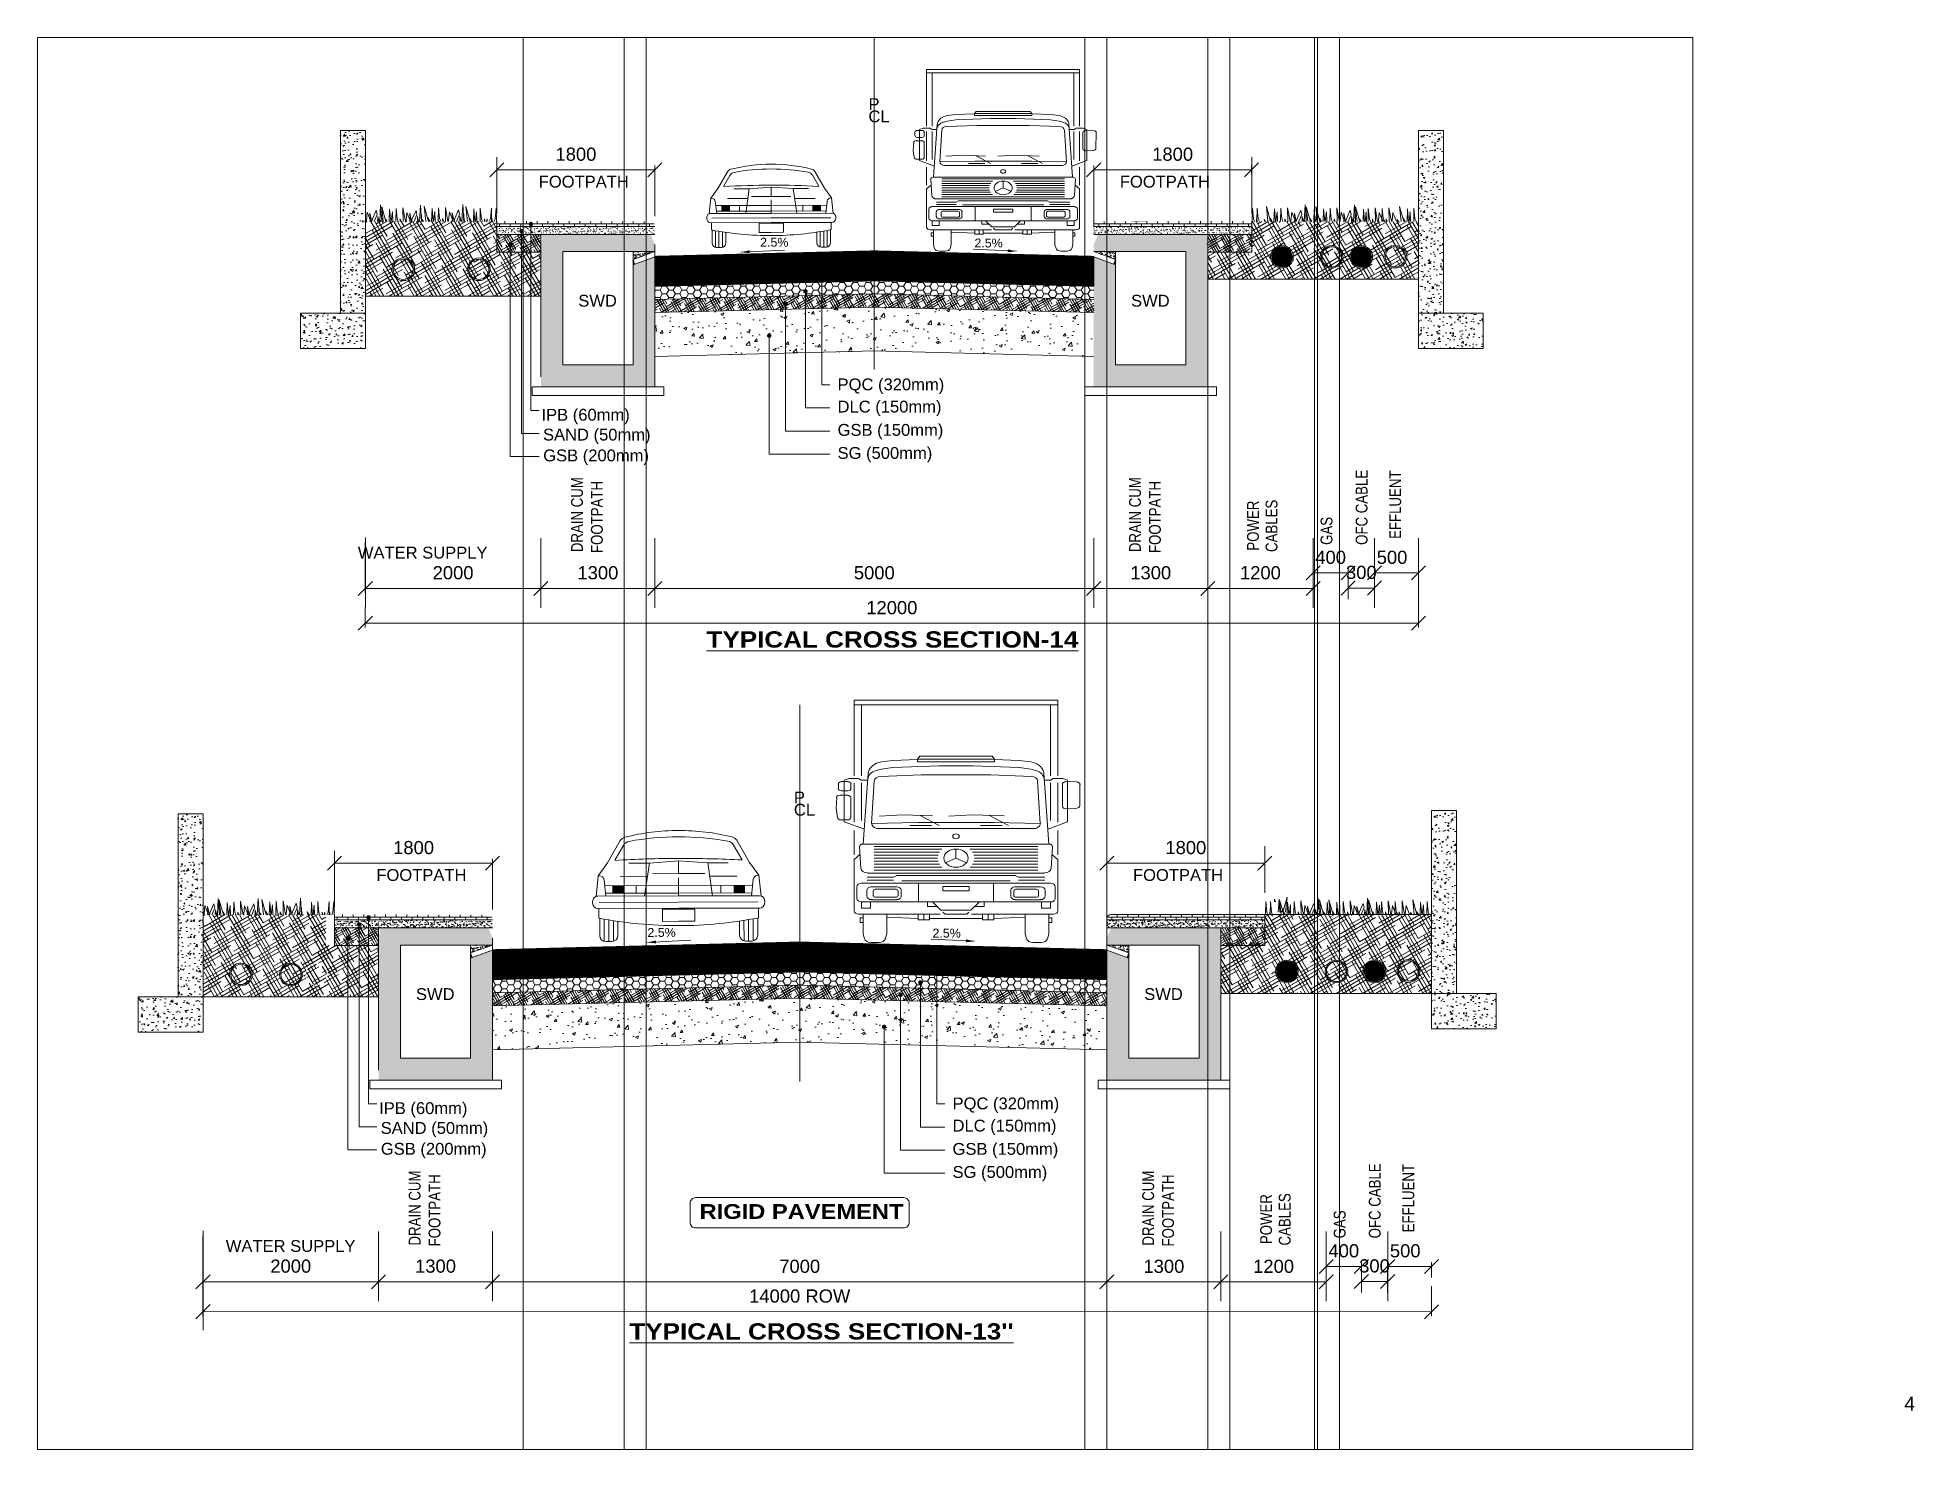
# Paper-space layout '4' of a CAD drawing. Header units: inches. Extents: x -194 to 148, y -118 to 139.
# The model-space entities are those that its viewports show. They can reach past a viewport. Long polylines and large blocks are cut down to what shows.
import ezdxf

# ---------------------------------------------------------------- set-up
doc = ezdxf.new("R2010")
doc.units = ezdxf.units.IN
doc.header["$MEASUREMENT"] = 0
doc.linetypes.add('CENTERX2', pattern=[4, 2.5, -0.5, 0.5, -0.5])
doc.layers.get('0').update_dxf_attribs({"color": 4, "linetype": 'ELEC_LINE', "lineweight": 13})
doc.layers.get('Defpoints').update_dxf_attribs({"lineweight": 13})
for name, color, linetype, lineweight in [('DIM', 7, 'Continuous', 13), ('DIMEN', 7, 'Continuous', 13), ('HATCH', 252, 'Continuous', 13)]:
    doc.layers.add(name, color=color, linetype=linetype, lineweight=lineweight)
doc.styles.add('AB', font='ariblk.ttf')
doc.styles.add('ARIAL', font='arial.ttf')
doc.styles.get("Standard").update_dxf_attribs({"font": 'romans.shx'})
doc.linetypes.add('ELEC_LINE', pattern='A,12.7,-5.08,["EL",Standard,S=2.54,R=0,X=-2.54,Y=-1.27],-5.08', length=22.86)
doc.dimstyles.get("Standard").update_dxf_attribs({"dimtxt": 180, "dimasz": 160, "dimexe": 50, "dimexo": 50, "dimgap": 100, "dimtad": 1, "dimdec": 0, "dimzin": 0, "dimdsep": 46, "dimtxsty": 'ARIAL', "dimcen": 0.09, "dimclrd": 256, "dimclre": 256, "dimclrt": 256, "dimadec": 0, "dimazin": 0, "dimtm": 1e-09, "dimtfac": 1, "dimtdec": 0, "dimtofl": 0, "dimtmove": 0, "dimatfit": 3, "dimfxl": 0, "dimtolj": 1, "dimtzin": 0, "dimlwd": 9, "dimlwe": -1, "dimarcsym": 0})
pattern_1 = [(50, (-150, -62669.727), (71.7260183, -6.2752135), [7.5, -82.5]), (355, (-150, -62669.73), (-13.8751334, 75.2192134), [6, -66]), (100.4514445, (-144.02, -62670.25), (57.8508847, 68.943999), [6.3740192, -70.1142112]), (46.1842, (-150, -62649.73), (106.724133, -16.551928), [11.25, -123.75]), (96.6356355, (-141.11, -62651.11), (93.4661946, 97.41186), [9.561034, -105.171376]), (351.184164, (-150, -62649.73), (93.4661945, 97.41186), [9, -99]), (21, (-140, -62654.727), (59.6907052, -40.261889), [7.5, -82.5]), (326, (-140, -62654.73), (24.3315332, 72.5150045), [6, -66]), (71.4514447, (-135.026, -62658.08), (84.0222377, 32.2531153), [6.374019, -70.1142112]), (37.5, (-150, -62669.727), (1.21598553, 33.2893854), [0, -65.2, 0, -67, 0, -66.25]), (7.5, (-150, -62669.727), (26.30695374, 39.4411712), [0, -38.2, 0, -63.7, 0, -25.25]), (327.5, (-172.3, -62669.727), (53.3822436, -2.25548717), [0, -25, 0, -78, 0, -103.5]), (317.5, (-182.3, -62669.727), (58.3186169, 10.0104982), [0, -32.5, 0, -51.8, 0, -73.5])]
pattern_2 = [(50, (0, 0), (71.7260183, -6.2752135), [7.5, -82.5]), (355, (0, 0), (-13.8751334, 75.2192134), [6, -66]), (100.4514445, (5.98, -0.52), (57.8508847, 68.943999), [6.3740192, -70.1142112]), (46.1842, (0, 20), (106.724133, -16.551928), [11.25, -123.75]), (96.6356355, (8.89, 18.62), (93.4661946, 97.41186), [9.561034, -105.171376]), (351.184164, (0, 20), (93.4661945, 97.41186), [9, -99]), (21, (10, 15), (59.6907052, -40.261889), [7.5, -82.5]), (326, (10, 15), (24.3315332, 72.5150045), [6, -66]), (71.4514447, (14.974, 11.645), (84.0222377, 32.2531153), [6.374019, -70.1142112]), (37.5, (0, 0), (1.21598553, 33.2893854), [0, -65.2, 0, -67, 0, -66.25]), (7.5, (0, 0), (26.30695374, 39.4411712), [0, -38.2, 0, -63.7, 0, -25.25]), (327.5, (-22.3, 0), (53.3822436, -2.25548717), [0, -25, 0, -78, 0, -103.5]), (317.5, (-32.3, 0), (58.3186169, 10.0104982), [0, -32.5, 0, -51.8, 0, -73.5])]
pattern_3 = [(30, (1950, -75908.123), (74.10254038, 71.6506351), [400, -200]), (120, (1950, -75908.123), (28.3493649, -99.10254038), [400, -200])]
pattern_4 = [(37.5, (1950, -75908.123), (-1.6000313, 48.9413237), [0, -38.608, 0, -43.18, 0, -41.275]), (7.5, (1950, -75908.123), (44.9523283, 71.68251), [0, -20.828, 0, -34.798, 0, -13.335]), (327.5, (1918.76, -75908.123), (79.099237, 0.1437185), [0, -12.7, 0, -45.72, 0, -59.69]), (317.5, (1918.76, -75908.12), (76.3556452, 22.2929323), [0, -6.35, 0, -29.972, 0, -34.29])]
pattern_5 = [(0, (1950, -75908.123), (0, 40.64508), []), (90, (1950, -75908.123), (-60.96, 40.64508), [40.64508, -40.64508])]
pattern_6 = [(50, (0, -84070.84), (358.63009, -31.376067), [37.5, -412.5]), (355, (0, -84070.84), (-69.37567, 376.09607), [30, -330]), (100.451444, (29.9, -84073.45), (289.254423, 344.719995), [31.870096, -350.571056]), (46.1842, (0, -83970.84), (533.62067, -82.75964), [56.25, -618.75]), (96.635635, (44.47, -83977.73), (467.33097, 487.0593), [47.80517, -525.85688]), (351.184164, (0, -83970.84), (467.33097, 487.0593), [45, -495]), (21, (50, -83995.84), (298.453526, -201.309445), [37.5, -412.5]), (326, (50, -83995.84), (121.657666, 362.57502), [30, -330]), (71.451445, (74.87, -84012.6), (420.11119, 161.265576), [31.870095, -350.571056]), (37.5, (0, -84070.84), (6.079928, 166.446927), [0, -326, 0, -335, 0, -331.25]), (7.5, (0, -84070.84), (131.534769, 197.205856), [0, -191, 0, -318.5, 0, -126.25]), (327.5, (-111.5, -84070.84), (266.911218, -11.277436), [0, -125, 0, -390, 0, -517.5]), (317.5, (-161.5, -84070.84), (291.593085, 50.05249), [0, -162.5, 0, -259, 0, -367.5])]
pattern_7 = [(30, (0, -84070.838), (74.10254038, 71.6506351), [400, -200]), (120, (0, -84070.838), (28.3493649, -99.10254038), [400, -200])]
pattern_8 = [(0, (0, -84070.84), (75, 43.3012702), [50, -100]), (120, (0, -84070.84), (-75, 43.3012702), [50, -100]), (60, (0, -84070.84), (2e-14, 86.6025404), [-100, 50])]
pattern_9 = [(45, (0, -84070.8381), (-0.8838834765, 0.8838834765), [])]
pattern_10 = [(50, (850, -76192.1), (358.63009, -31.376067), [37.5, -412.5]), (355, (850, -76192.1), (-69.37567, 376.09607), [30, -330]), (100.451444, (879.9, -76194.7), (289.254423, 344.719995), [31.870096, -350.571056]), (46.1842, (850, -76092.1), (533.62067, -82.75964), [56.25, -618.75]), (96.635635, (894.47, -76099), (467.33097, 487.0593), [47.80517, -525.85688]), (351.184164, (850, -76092.1), (467.33097, 487.0593), [45, -495]), (21, (900, -76117.1), (298.453526, -201.309445), [37.5, -412.5]), (326, (900, -76117.1), (121.657666, 362.57502), [30, -330]), (71.451445, (924.87, -76133.88), (420.11119, 161.265576), [31.870095, -350.571056]), (37.5, (850, -76192.1), (6.079928, 166.446927), [0, -326, 0, -335, 0, -331.25]), (7.5, (850, -76192.1), (131.534769, 197.205856), [0, -191, 0, -318.5, 0, -126.25]), (327.5, (738.5, -76192.1), (266.911218, -11.277436), [0, -125, 0, -390, 0, -517.5]), (317.5, (688.5, -76192.1), (291.593085, 50.05249), [0, -162.5, 0, -259, 0, -367.5])]
pattern_11 = [(30, (850, -76192.101), (74.10254038, 71.6506351), [400, -200]), (120, (850, -76192.101), (28.3493649, -99.10254038), [400, -200])]
pattern_12 = [(0, (850, -76192.1), (75, 43.3012702), [50, -100]), (120, (850, -76192.1), (-75, 43.3012702), [50, -100]), (60, (850, -76192.1), (2e-14, 86.6025404), [-100, 50])]
pattern_13 = [(45, (850, -76192.1013), (-0.8838834765, 0.8838834765), [])]

psp = doc.layouts.new('4')

# ---------------------------------------------------------------- texts
at = {"layer": 'DIMEN', "color": 1, "linetype": 'Continuous', "style": 'ARIAL'}
psp.add_text('4', height=2.53, dxfattribs=at).set_placement((146.03, -111.33))

msp = doc.modelspace()

# ---------------------------------------------------------------- texts
at = {"layer": 'DIMEN', "linetype": 'Continuous', "style": 'ARIAL'}
for s, height, p in [('CL', 135, (1873175.8, 437540.7)), ('P', 135, (1873175.8, 437680.4)), ('FOOTPATH', 135, (1869417.8, 436796.8)), ('FOOTPATH', 135, (1876039.8, 436796.8)), ('2.5%%%', 101.25, (1871940.8, 436122.6)), ('2.5%%%', 101.25, (1874382.8, 436113.9)), ('SWD', 135, (1869868.8, 435439.2)), ('SWD', 135, (1876167.8, 435439.2)), ('PQC (320mm)', 135, (1872823.5, 434485.3)), ('IPB (60mm)', 135, (1869449.5, 434139.3)), ('DLC (150mm)', 135, (1872823.5, 434232.6)), ('SAND (50mm)', 135, (1869466.5, 433913.1)), ('GSB (150mm)', 135, (1872823.5, 433966.9)), ('GSB (200mm)', 135, (1869469, 433675.8)), ('SG (500mm)', 135, (1872823.5, 433703.9)), ('WATER SUPPLY', 135, (1867356.8, 432567.7)), ('P', 135, (1872325.8, 429776.6)), ('CL', 135, (1872325.8, 429637)), ('FOOTPATH', 135, (1867567.8, 428893)), ('FOOTPATH', 135, (1876189.8, 428893)), ('2.5%%%', 101.25, (1870656.7, 428255.2)), ('2.5%%%', 101.25, (1873905.2, 428247.5)), ('SWD', 135, (1868018.8, 427535.5)), ('SWD', 135, (1876317.8, 427535.5)), ('IPB (60mm)', 135, (1867599.5, 426235.5)), ('PQC (320mm)', 135, (1874133.6, 426289.1)), ('SAND (50mm)', 135, (1867616.5, 426009.4)), ('DLC (150mm)', 135, (1874133.6, 426036.3)), ('GSB (200mm)', 135, (1867619, 425772)), ('GSB (150mm)', 135, (1874133.6, 425770.7)), ('SG (500mm)', 135, (1874133.6, 425507.6)), ('WATER SUPPLY', 135, (1865852.1, 424663.9))]:
    msp.add_text(s, height=height, dxfattribs=at).set_placement(p)
at = {"layer": 'DIMEN', "linetype": 'Continuous', "style": 'ARIAL', "width": 0.8}
for s, p in [('OFC CABLE', (1878862.5, 432723.6)), ('EFFLUENT', (1879245.5, 432791.8)), ('DRAIN CUM', (1869921.4, 432640.7)), ('FOOTPATH', (1870147.9, 432630.6)), ('DRAIN CUM', (1876280.5, 432640.7)), ('FOOTPATH', (1876507, 432630.6)), ('POWER', (1877624.3, 432657.9)), ('CABLES', (1877836.3, 432642.5)), ('GAS', (1878462.6, 432723.4)), ('OFC CABLE', (1879012.5, 424818.5)), ('EFFLUENT', (1879395.5, 424886.7)), ('DRAIN CUM', (1868071.4, 424737)), ('FOOTPATH', (1868297.9, 424726.9)), ('DRAIN CUM', (1876430.5, 424735.6)), ('FOOTPATH', (1876657, 424725.5)), ('POWER', (1877774.3, 424752.8)), ('CABLES', (1877986.3, 424737.4)), ('GAS', (1878612.6, 424818.3))]:
    msp.add_text(s, height=135, rotation=90, dxfattribs=at).set_placement(p)
at = {"layer": 'DIMEN', "style": 'AB'}
for s, height, p in [('%%UTYPICAL CROSS SECTION-14', 185.625, (1871329.4, 431552.8)), ('RIGID PAVEMENT', 168.75, (1871250.8, 425040.1)), ("%%UTYPICAL CROSS SECTION-13''", 185.625, (1870450.7, 423665.3))]:
    msp.add_text(s, height=height, dxfattribs=at).set_placement(p)

# ---------------------------------------------------------------- blocks, each defined once
blk = doc.blocks.new('_Oblique')
at = {"color": 0, "linetype": 'ByBlock', "lineweight": -2}
blk.add_line((-0.5, -0.5), (0.5, 0.5), dxfattribs=at)
blk = doc.blocks.new('*D43')
at = {"layer": 'Defpoints', "color": 0, "ltscale": 0.02}
for p in [(1878642, 432232), (1878642, 432056), (1878942, 432056)]:
    blk.add_point(p, dxfattribs=at)
at = {"layer": 'DIMEN', "ltscale": 0.02}
for p, q in [((1878642, 432106), (1878642, 432282)), ((1878942, 432106), (1878942, 432282))]:
    blk.add_line(p, q, dxfattribs=at)
at = {"layer": 'DIMEN', "lineweight": 9, "ltscale": 0.02}
blk.add_line((1878942, 432232), (1878642, 432232), dxfattribs=at)
at = {"layer": 'DIMEN', "lineweight": 9, "ltscale": 0.02, "xscale": 160, "yscale": 160, "zscale": 160, "rotation": 180}
blk.add_blockref('_Oblique', (1878642, 432232), dxfattribs=at)
at = {"layer": 'DIMEN', "lineweight": 9, "ltscale": 0.02, "xscale": 160, "yscale": 160, "zscale": 160}
blk.add_blockref('_Oblique', (1878942, 432232), dxfattribs=at)
at = {"layer": 'DIMEN', "ltscale": 0.02, "insert": (1878792, 432409), "char_height": 150, "attachment_point": 5, "style": 'ARIAL'}
blk.add_mtext('\\A1;300', dxfattribs=at)
blk = doc.blocks.new('*D44')
at = {"layer": 'Defpoints', "color": 0, "ltscale": 0.02}
for p in [(1875742, 432228), (1875742, 432228), (1877042, 432228)]:
    blk.add_point(p, dxfattribs=at)
at = {"layer": 'DIMEN', "lineweight": 9, "ltscale": 0.02}
blk.add_line((1877042, 432228), (1875742, 432228), dxfattribs=at)
at = {"layer": 'DIMEN', "lineweight": 9, "ltscale": 0.02, "xscale": 160, "yscale": 160, "zscale": 160, "rotation": 180}
blk.add_blockref('_Oblique', (1875742, 432228), dxfattribs=at)
at = {"layer": 'DIMEN', "lineweight": 9, "ltscale": 0.02, "xscale": 160, "yscale": 160, "zscale": 160}
blk.add_blockref('_Oblique', (1877042, 432228), dxfattribs=at)
at = {"layer": 'DIMEN', "ltscale": 0.02, "insert": (1876392, 432405), "char_height": 150, "attachment_point": 5, "style": 'ARIAL'}
blk.add_mtext('\\A1;1300', dxfattribs=at)
blk = doc.blocks.new('*D45')
at = {"layer": 'Defpoints', "color": 0, "ltscale": 0.02}
for p in [(1870742, 432228), (1870742, 432228), (1875742, 432228)]:
    blk.add_point(p, dxfattribs=at)
at = {"layer": 'DIMEN', "lineweight": 9, "ltscale": 0.02}
blk.add_line((1875742, 432228), (1870742, 432228), dxfattribs=at)
at = {"layer": 'DIMEN', "lineweight": 9, "ltscale": 0.02, "xscale": 160, "yscale": 160, "zscale": 160, "rotation": 180}
blk.add_blockref('_Oblique', (1870742, 432228), dxfattribs=at)
at = {"layer": 'DIMEN', "lineweight": 9, "ltscale": 0.02, "xscale": 160, "yscale": 160, "zscale": 160}
blk.add_blockref('_Oblique', (1875742, 432228), dxfattribs=at)
at = {"layer": 'DIMEN', "ltscale": 0.02, "insert": (1873242, 432405), "char_height": 150, "attachment_point": 5, "style": 'ARIAL'}
blk.add_mtext('\\A1;5000', dxfattribs=at)
blk = doc.blocks.new('*D46')
at = {"layer": 'Defpoints', "color": 0, "ltscale": 0.02}
for p in [(1878242, 432405), (1878242, 432228), (1878642, 432228)]:
    blk.add_point(p, dxfattribs=at)
at = {"layer": 'DIMEN', "ltscale": 0.02}
for p, q in [((1878242, 432278), (1878242, 432455)), ((1878642, 432278), (1878642, 432455))]:
    blk.add_line(p, q, dxfattribs=at)
at = {"layer": 'DIMEN', "lineweight": 9, "ltscale": 0.02}
blk.add_line((1878642, 432405), (1878242, 432405), dxfattribs=at)
at = {"layer": 'DIMEN', "lineweight": 9, "ltscale": 0.02, "xscale": 160, "yscale": 160, "zscale": 160, "rotation": 180}
blk.add_blockref('_Oblique', (1878242, 432405), dxfattribs=at)
at = {"layer": 'DIMEN', "lineweight": 9, "ltscale": 0.02, "xscale": 160, "yscale": 160, "zscale": 160}
blk.add_blockref('_Oblique', (1878642, 432405), dxfattribs=at)
at = {"layer": 'DIMEN', "ltscale": 0.02, "insert": (1878442, 432581), "char_height": 150, "attachment_point": 5, "style": 'ARIAL'}
blk.add_mtext('\\A1;400', dxfattribs=at)
blk = doc.blocks.new('*D47')
at = {"layer": 'Defpoints', "color": 0, "ltscale": 0.02}
for p in [(1877042, 432228), (1877042, 432228), (1878242, 432228)]:
    blk.add_point(p, dxfattribs=at)
at = {"layer": 'DIMEN', "lineweight": 9, "ltscale": 0.02}
blk.add_line((1878242, 432228), (1877042, 432228), dxfattribs=at)
at = {"layer": 'DIMEN', "lineweight": 9, "ltscale": 0.02, "xscale": 160, "yscale": 160, "zscale": 160, "rotation": 180}
blk.add_blockref('_Oblique', (1877042, 432228), dxfattribs=at)
at = {"layer": 'DIMEN', "lineweight": 9, "ltscale": 0.02, "xscale": 160, "yscale": 160, "zscale": 160}
blk.add_blockref('_Oblique', (1878242, 432228), dxfattribs=at)
at = {"layer": 'DIMEN', "ltscale": 0.02, "insert": (1877642, 432405), "char_height": 150, "attachment_point": 5, "style": 'ARIAL'}
blk.add_mtext('\\A1;1200', dxfattribs=at)
blk = doc.blocks.new('ca')
at = {"color": 8}
for p, q in [((-28.87, 25.62), (-23.64, 34.63)), ((-25.85, 26.63), (-22.36, 32.7)), ((25.85, 26.63), (22.36, 32.7)), ((28.87, 25.62), (23.64, 34.63)), ((-32.64, 20.39), (-28.87, 25.62)), ((-11.87, 25.46), (-20.19, 25.46)), ((-11.87, 25.46), (-13.81, 12.06)), ((0, 26.33), (-11.87, 25.46)), ((0, 26.33), (11.87, 25.46)), ((0, 21.14), (0, 26.33)), ((11.87, 25.46), (13.81, 12.06)), ((11.87, 25.46), (20.19, 25.46)), ((32.64, 20.39), (28.87, 25.62)), ((-33.58, 11.92), (-32.64, 20.39)), ((-32.64, 20.39), (-32.28, 20.39)), ((-30.3, 18.62), (-29.57, 12.06)), ((-30.05, 16.33), (0, 16.33)), ((-26.76, 13.26), (-26.76, 16.33)), ((-12.64, 20.11), (-23.75, 20.11)), ((-22.56, 13.26), (-22.56, 16.33)), ((-17.19, 13.26), (-17.19, 16.33)), ((0, 21.14), (-10.62, 21.14)), ((0, 21.14), (10.62, 21.14)), ((0, 19.41), (0, 12.06)), ((30.05, 16.33), (0, 16.33)), ((12.64, 20.11), (23.75, 20.11)), ((17.19, 13.26), (17.19, 16.33)), ((22.56, 13.26), (22.56, 16.33)), ((26.76, 13.26), (26.76, 16.33)), ((30.3, 18.62), (29.57, 12.06)), ((32.64, 20.39), (32.28, 20.39)), ((33.58, 11.92), (32.64, 20.39)), ((-34.95, 9.21), (-34.95, 9.91)), ((-32.79, 12.06), (0, 12.06)), ((-32.26, 9.56), (0, 9.56)), ((-29.71, 13.26), (0, 13.26)), ((29.71, 13.26), (0, 13.26)), ((32.79, 12.06), (0, 12.06)), ((32.26, 9.56), (0, 9.56)), ((34.95, 9.21), (34.95, 9.91)), ((-32.79, 7.05), (0, 7.05)), ((-32.41, 7.05), (-32.41, 3.13)), ((-32.09, -3.91), (-32.09, 3.06)), ((-30.28, -6.26), (-30.28, 2.73)), ((-28.4, -6.35), (-28.4, 2.4)), ((-26.52, -6.26), (-26.52, 2.09)), ((-24.71, 1.81), (-24.71, -3.91)), ((-6.6, 1.76), (-6.6, 6.69)), ((-6.6, 6.69), (0, 6.69)), ((0, 1.76), (-6.6, 1.76)), ((32.79, 7.05), (0, 7.05)), ((6.6, 6.69), (0, 6.69)), ((0, 1.76), (6.6, 1.76)), ((6.6, 1.76), (6.6, 6.69)), ((24.71, 1.81), (24.71, -3.91)), ((26.52, -6.26), (26.52, 2.09)), ((28.4, -6.35), (28.4, 2.4)), ((30.28, -6.26), (30.28, 2.73)), ((32.09, -3.91), (32.09, 3.06)), ((32.41, 7.05), (32.41, 3.13)), ((-27.15, -6.35), (-29.66, -6.35)), ((27.15, -6.35), (29.66, -6.35))]:
    blk.add_line(p, q, dxfattribs=at)
for centre, radius, start, end in [((0, -51.16), 89.85, 90, 104.05574), ((0, -51.16), 89.85, 75.94427, 90), ((-21.11, 33.15), 2.93, 104.05574, 149.85797), ((-19.5, 31.06), 3.3, 100.19649, 150.18882), ((0, -77.34), 113.45, 90, 100.19649), ((0, -77.34), 113.45, 79.80351, 90), ((19.5, 31.06), 3.3, 29.81118, 79.80351), ((21.11, 33.15), 2.93, 30.14203, 75.94427), ((0, -444.78), 472.11, 90, 93.13816), ((0, -444.78), 472.11, 86.86184, 90), ((-32.28, 18.4), 1.99, 6.36271, 90), ((32.28, 18.4), 1.99, 90, 173.63729), ((-32.79, 9.91), 2.16, 90, 180.00001), ((-32.79, 9.21), 2.16, 180.00001, 270), ((32.79, 9.91), 2.16, 0, 90), ((32.79, 9.21), 2.16, 270, 0), ((0, 169.59), 169.59, 258.98332, 270), ((0, 169.59), 169.59, 270, 281.01669), ((-29.66, -3.91), 2.44, 180.00001, 270), ((-27.15, -3.91), 2.44, 270, 0), ((27.15, -3.91), 2.44, 180.00001, 270), ((29.66, -3.91), 2.44, 270, 0)]:
    blk.add_arc(centre, radius, start, end, dxfattribs=at)
for points in [[(-22.56, 13.26), (-22.56, 16.33), (-26.76, 13.26), (-26.76, 16.33)], [(22.56, 13.26), (22.56, 16.33), (26.76, 13.26), (26.76, 16.33)]]:
    blk.add_solid(points, dxfattribs=at)
blk = doc.blocks.new('A$C9c4fc737')
at = {"color": 8, "linetype": 'Continuous'}
for p, q in [((10.8, 147.3), (134.6, 147.3)), ((10.8, 147.3), (10.8, 101.3)), ((10.8, 144.5), (134.6, 144.5)), ((15.3, 144.5), (15.3, 101.3)), ((130.1, 144.5), (130.1, 101.3)), ((134.6, 147.3), (134.6, 101.3)), ((16.4, 59.9), (19.4, 102.9)), ((24.3, 104.5), (27.4, 105.4)), ((25.8, 109.4), (27.4, 109.8)), ((34.4, 110.7), (27.4, 109.8)), ((34.4, 106.3), (27.4, 105.4)), ((34.4, 110.7), (49.4, 111.3)), ((34.4, 106.3), (62.3, 107.4)), ((49.4, 111.5), (50.8, 113.2)), ((96, 111.5), (49.4, 111.5)), ((49.4, 109.9), (49.4, 111.5)), ((49.4, 109.9), (96, 109.9)), ((50.8, 113.2), (94.6, 113.2)), ((62.3, 107.4), (83.1, 107.4)), ((111, 106.3), (83.1, 107.4)), ((94.6, 113.2), (96, 111.5)), ((96, 109.9), (96, 111.5)), ((111, 110.7), (96, 111.3)), ((111, 110.7), (118.1, 109.8)), ((111, 106.3), (118.1, 105.4)), ((119.6, 109.4), (118.1, 109.8)), ((121.1, 104.5), (118.1, 105.4)), ((129, 59.9), (126, 102.9)), ((1.3, 93.7), (1.3, 96.3)), ((7, 97.8), (3.2, 97.8)), ((3.2, 92.2), (7, 92.2)), ((7.9, 99.8), (4.9, 98.6)), ((4.9, 98.6), (4.9, 73.4)), ((13.6, 99.8), (7.9, 99.8)), ((8.9, 93.7), (8.9, 96.3)), ((10.8, 97.1), (10.8, 73.1)), ((15.2, 98.7), (13.6, 99.8)), ((19.1, 98.7), (15.2, 98.7)), ((15.3, 97.1), (15.3, 74.2)), ((21.5, 72.4), (23.1, 98.1)), ((26.8, 100.9), (51.6, 101.9)), ((51.6, 101.9), (93.8, 101.9)), ((118.6, 100.9), (93.8, 101.9)), ((123.9, 72.4), (122.3, 98.1)), ((126.3, 98.7), (130.2, 98.7)), ((130.1, 97.1), (130.1, 74.2)), ((130.2, 98.7), (131.8, 99.8)), ((131.8, 99.8), (137.5, 99.8)), ((134.6, 97.1), (134.6, 73.1)), ((137.3, 96.3), (137.3, 82.8)), ((137.5, 99.8), (140.5, 98.6)), ((139.3, 97.8), (146.1, 97.6)), ((140.5, 98.6), (140.5, 73.4)), ((147.9, 83.2), (148, 96.1)), ((0.3, 88.1), (0, 81.7)), ((0.7, 75.9), (0, 81.7)), ((6.9, 89.5), (2.3, 89.5)), ((8.8, 88), (8.8, 76)), ((139.4, 81.3), (146.1, 81.7)), ((6.9, 74.6), (2.7, 74.6)), ((4.9, 73.4), (17.1, 68.9)), ((21.5, 72.4), (49.8, 72.9)), ((84.6, 69.3), (25.5, 69.3)), ((40.5, 77.7), (26.3, 76.9)), ((58.4, 77.1), (40.5, 77.7)), ((44.7, 71.1), (57.9, 71.1)), ((49.8, 72.9), (95.6, 72.9)), ((62.5, 71.1), (51, 77.3)), ((60.8, 69.3), (120, 69.3)), ((82.5, 77.7), (68.4, 76.9)), ((102, 77), (82.5, 77.7)), ((100.7, 71.1), (87.5, 71.1)), ((104.6, 71.1), (93.1, 77.3)), ((123.9, 72.4), (95.6, 72.9)), ((140.5, 73.4), (128.4, 68.9)), ((10.8, 53.4), (10.8, 68.2)), ((14.1, 58.4), (14.9, 45.1)), ((16.1, 59.9), (129.3, 59.9)), ((23, 58.5), (122.4, 58.5)), ((131.3, 58.4), (130.5, 45.1)), ((134.6, 53.4), (134.6, 68.2)), ((14.4, 53.5), (10.8, 50.6)), ((10.8, 19.4), (10.8, 50.6)), ((23, 56.7), (64.2, 56.7)), ((23, 54.9), (62.7, 54.9)), ((23, 53.1), (61.8, 53.1)), ((23, 51.3), (61.5, 51.3)), ((23, 49.5), (61.8, 49.5)), ((23, 47.7), (62.6, 47.7)), ((23, 45.9), (64.2, 45.9)), ((72.7, 51.3), (66.3, 48.5)), ((72.7, 51.3), (72.7, 56.8)), ((72.7, 51.3), (79.1, 48.5)), ((122.4, 56.7), (81.2, 56.7)), ((122.4, 45.9), (81.3, 45.9)), ((122.4, 54.9), (82.8, 54.9)), ((122.4, 47.7), (82.8, 47.7)), ((122.4, 53.1), (83.6, 53.1)), ((122.4, 49.5), (83.6, 49.5)), ((122.4, 51.3), (83.9, 51.3)), ((131, 53.5), (134.6, 50.6)), ((134.6, 19.4), (134.6, 50.6)), ((130.2, 36.1), (15.3, 36.1)), ((34.8, 39.8), (18.8, 39.8)), ((34.8, 37.9), (18.8, 37.9)), ((126.5, 42.3), (18.9, 42.3)), ((23, 44.1), (122.4, 44.1)), ((36.7, 40.8), (34.8, 39.8)), ((36.7, 40.8), (108.7, 40.8)), ((39.8, 37.5), (105.6, 37.5)), ((50, 36.1), (50, 24.7)), ((95.4, 36.1), (95.4, 24.7)), ((108.7, 40.8), (110.6, 39.8)), ((110.6, 39.8), (126.7, 39.8)), ((110.6, 37.9), (126.7, 37.9)), ((12.5, 26.8), (12.5, 34)), ((130.2, 24.7), (15.3, 24.7)), ((15.3, 24.7), (15.3, 20.9)), ((18.6, 28.2), (18.6, 31.8)), ((20.8, 20.9), (20.8, 24.7)), ((21.4, 33.9), (36.7, 33.9)), ((36.7, 26.1), (21.4, 26.1)), ((22.5, 31.5), (22.5, 28.5)), ((23.7, 32.4), (36.3, 32.4)), ((36.3, 27.6), (23.7, 27.6)), ((37.5, 31.5), (37.5, 28.5)), ((39.4, 31.8), (39.4, 28.2)), ((55.5, 24.7), (55.5, 21.9)), ((58.5, 24.7), (63.6, 19.8)), ((64.8, 34.1), (64.8, 31.5)), ((64.8, 34.1), (80.7, 34.1)), ((64.8, 31.5), (80.7, 31.5)), ((80.7, 34.1), (80.7, 31.5)), ((86.9, 24.7), (81.8, 19.8)), ((89.9, 24.7), (89.9, 21.9)), ((106, 31.8), (106, 28.2)), ((107.9, 31.5), (107.9, 28.5)), ((124.1, 33.9), (108.7, 33.9)), ((108.7, 26.1), (124.1, 26.1)), ((121.7, 32.4), (109.1, 32.4)), ((109.1, 27.6), (121.7, 27.6)), ((122.9, 31.5), (122.9, 28.5)), ((124.6, 20.9), (124.6, 24.7)), ((126.8, 28.2), (126.8, 31.8)), ((130.2, 24.7), (130.2, 20.9)), ((132.9, 26.8), (132.9, 34)), ((63.2, 17.3), (13.6, 17.3)), ((14.5, 12.3), (14.5, 15)), ((14.5, 15), (16.3, 15)), ((16.3, 12.3), (14.5, 12.3)), ((15.3, 20.9), (20.8, 20.9)), ((16.3, 17.3), (16.3, 5.3)), ((30.7, 17.3), (30.7, 5.3)), ((49.8, 14.6), (30.9, 15.4)), ((49.8, 17.3), (49.8, 13.9)), ((49.8, 13.9), (56.6, 13.9)), ((53.2, 13.9), (53.2, 17.3)), ((55.5, 21.9), (61.4, 21.9)), ((56.6, 13.9), (56.6, 17.3)), ((56.6, 14.6), (88.8, 14.6)), ((63.6, 19.8), (81.8, 19.8)), ((66.1, 17.3), (64.8, 18.6)), ((79.3, 17.3), (66.1, 17.3)), ((79.3, 17.3), (80.6, 18.6)), ((82.2, 17.3), (131.9, 17.3)), ((89.9, 21.9), (84, 21.9)), ((88.8, 13.9), (88.8, 17.3)), ((95.6, 13.9), (88.8, 13.9)), ((92.2, 13.9), (92.2, 17.3)), ((95.6, 17.3), (95.6, 13.9)), ((95.6, 14.6), (114.5, 15.4)), ((114.7, 17.3), (114.7, 5.3)), ((130.2, 20.9), (124.6, 20.9)), ((129.1, 17.3), (129.1, 5.3)), ((130.9, 15), (129.1, 15)), ((129.1, 12.3), (130.9, 12.3)), ((130.9, 12.3), (130.9, 15)), ((17.1, 2.3), (16.3, 5.3)), ((26, 0), (21, 0)), ((29.8, 2.3), (30.7, 5.3)), ((115.6, 2.3), (114.7, 5.3)), ((119.4, 0), (124.4, 0)), ((128.3, 2.3), (129.1, 5.3))]:
    blk.add_line(p, q, dxfattribs=at)
for centre, major_axis, start_param, end_param in [((27, 99), (7.87, 0), 1.929567, 3.089386), ((29.3, 102.5), (9.84, 0), 1.929567, 3.089386), ((116.2, 102.5), (-9.84, 0), 3.193799, 4.353618), ((118.4, 99), (7.87, 0), 0.052207, 1.212026), ((3.2, 96.3), (1.97, 0), 1.570796, 3.141593), ((3.2, 93.7), (-1.97, 0), 0, 1.570796), ((7, 96.3), (1.97, 0), 0, 1.570796), ((7, 93.7), (-1.97, 0), 1.570796, 3.141593), ((27, 98), (-3.94, 0), -1.51867, -0.04621), ((118.4, 98), (3.94, 0), 0.04621, 1.51867), ((139.3, 96.3), (1.97, 0), 1.538549, 3.141593), ((146.1, 96.1), (1.97, 0), -0.010752, 1.538549), ((2.2, 88.1), (-1.97, 0), 4.697006, 6.25023), ((6.9, 88), (1.97, 0), 0, 1.555413), ((139.3, 82.8), (-1.97, 0), 0, 1.650626), ((145.9, 83.2), (-1.97, 0), 1.650626, 3.13084), ((2.7, 76), (-1.97, 0), 0.096474, 1.570796), ((6.9, 76), (-1.97, 0), 1.570796, 3.141593), ((25.5, 72.3), (-3.94, 0), -0.04621, 1.570796), ((120, 72.3), (3.94, 0), 4.712389, 6.329395), ((16.1, 58.4), (-1.97, 0), -1.570796, 0.046121), ((72.7, 64.6), (-2, 0), 3.141593, 9.424778), ((129.3, 58.4), (1.97, 0), -0.046121, 1.570796), ((15.3, 34), (-2.76, 0), -1.570796, 0), ((18.9, 45.3), (3.94, 0), 3.187714, 4.712389), ((126.5, 45.3), (-3.94, 0), 1.570796, 3.095472), ((130.2, 34), (2.76, 0), 0, 1.570796), ((15.3, 26.8), (2.76, 0), 3.141593, 4.712389), ((21.4, 31.8), (2.76, 0), 1.570796, 3.141593), ((21.4, 28.2), (-2.76, 0), 0, 1.570796), ((23.7, 31.5), (-1.18, 0), -1.570796, 0), ((23.7, 28.5), (1.18, 0), 3.141593, 4.712389), ((36.3, 31.5), (1.18, 0), 0, 1.570796), ((36.3, 28.5), (-1.18, 0), 1.570796, 3.141593), ((36.7, 31.8), (2.76, 0), 0, 1.570796), ((36.7, 28.2), (-2.76, 0), 1.570796, 3.141593), ((108.7, 31.8), (2.76, 0), 1.570796, 3.141593), ((108.7, 28.2), (-2.76, 0), 0, 1.570796), ((109.1, 31.5), (1.18, 0), 1.570796, 3.141593), ((109.1, 28.5), (1.18, 0), 3.141593, 4.712389), ((121.7, 31.5), (-1.18, 0), 3.141593, 4.712389), ((121.7, 28.5), (1.18, 0), 4.712389, 6.283185), ((124.1, 31.8), (-2.76, 0), 3.141593, 4.712389), ((124.1, 28.2), (2.76, 0), 4.712389, 6.283185), ((130.2, 26.8), (-2.76, 0), 1.570796, 3.141593), ((13.6, 19.4), (-2.76, 0), 0, 1.570796), ((131.9, 19.4), (2.76, 0), 4.712389, 6.283185), ((21, 3), (-3.94, 0), 0.210626, 1.570796), ((26, 3), (3.94, 0), 4.712389, 6.072559), ((119.4, 3), (-3.94, 0), 0.210626, 1.570796), ((124.4, 3), (3.94, 0), 4.712389, 6.072559)]:
    blk.add_ellipse(centre, major_axis=major_axis, ratio=0.75, start_param=start_param, end_param=end_param, dxfattribs=at)
blk.add_ellipse((72.7, 51.3), major_axis=(7.35, 0), ratio=0.75, dxfattribs=at)
blk = doc.blocks.new('*D48')
at = {"layer": 'Defpoints', "color": 0, "ltscale": 0.02}
for p in [(1870742, 436999), (1868942, 436899), (1870742, 436899)]:
    blk.add_point(p, dxfattribs=at)
at = {"layer": 'DIMEN', "ltscale": 0.02}
for p, q in [((1868942, 436949), (1868942, 437049)), ((1870742, 436949), (1870742, 437049))]:
    blk.add_line(p, q, dxfattribs=at)
at = {"layer": 'DIMEN', "lineweight": 9, "ltscale": 0.02}
blk.add_line((1868942, 436999), (1870742, 436999), dxfattribs=at)
at = {"layer": 'DIMEN', "lineweight": 9, "ltscale": 0.02, "xscale": 160, "yscale": 160, "zscale": 160, "rotation": 180}
blk.add_blockref('_Oblique', (1868942, 436999), dxfattribs=at)
at = {"layer": 'DIMEN', "lineweight": 9, "ltscale": 0.02, "xscale": 160, "yscale": 160, "zscale": 160}
blk.add_blockref('_Oblique', (1870742, 436999), dxfattribs=at)
at = {"layer": 'DIMEN', "ltscale": 0.02, "insert": (1869842, 437176), "char_height": 150, "attachment_point": 5, "style": 'ARIAL'}
blk.add_mtext('\\A1;1800', dxfattribs=at)
blk = doc.blocks.new('*D49')
at = {"layer": 'Defpoints', "color": 0, "ltscale": 0.02}
for p in [(1869442, 432228), (1870742, 432228), (1870742, 432228)]:
    blk.add_point(p, dxfattribs=at)
at = {"layer": 'DIMEN', "lineweight": 9, "ltscale": 0.02}
blk.add_line((1869442, 432228), (1870742, 432228), dxfattribs=at)
at = {"layer": 'DIMEN', "lineweight": 9, "ltscale": 0.02, "xscale": 160, "yscale": 160, "zscale": 160, "rotation": 180}
blk.add_blockref('_Oblique', (1869442, 432228), dxfattribs=at)
at = {"layer": 'DIMEN', "lineweight": 9, "ltscale": 0.02, "xscale": 160, "yscale": 160, "zscale": 160}
blk.add_blockref('_Oblique', (1870742, 432228), dxfattribs=at)
at = {"layer": 'DIMEN', "ltscale": 0.02, "insert": (1870092, 432405), "char_height": 150, "attachment_point": 5, "style": 'ARIAL'}
blk.add_mtext('\\A1;1300', dxfattribs=at)
blk = doc.blocks.new('*D50')
at = {"layer": 'Defpoints', "color": 0, "ltscale": 0.02}
for p in [(1867442, 432800), (1869442, 432800), (1869442, 432228)]:
    blk.add_point(p, dxfattribs=at)
at = {"layer": 'DIMEN', "ltscale": 0.02}
for p, q in [((1867442, 432750), (1867442, 432178)), ((1869442, 432750), (1869442, 432178))]:
    blk.add_line(p, q, dxfattribs=at)
at = {"layer": 'DIMEN', "lineweight": 9, "ltscale": 0.02}
blk.add_line((1867442, 432228), (1869442, 432228), dxfattribs=at)
at = {"layer": 'DIMEN', "lineweight": 9, "ltscale": 0.02, "xscale": 160, "yscale": 160, "zscale": 160, "rotation": 180}
blk.add_blockref('_Oblique', (1867442, 432228), dxfattribs=at)
at = {"layer": 'DIMEN', "lineweight": 9, "ltscale": 0.02, "xscale": 160, "yscale": 160, "zscale": 160}
blk.add_blockref('_Oblique', (1869442, 432228), dxfattribs=at)
at = {"layer": 'DIMEN', "ltscale": 0.02, "insert": (1868442, 432405), "char_height": 150, "attachment_point": 5, "style": 'ARIAL'}
blk.add_mtext('\\A1;2000', dxfattribs=at)
blk = doc.blocks.new('*D51')
at = {"layer": 'Defpoints', "color": 0, "ltscale": 0.02}
for p in [(1867442, 432063), (1879442, 432063), (1879442, 431831)]:
    blk.add_point(p, dxfattribs=at)
at = {"layer": 'DIMEN', "ltscale": 0.02}
for p, q in [((1867442, 432013), (1867442, 431781)), ((1879442, 432013), (1879442, 431781))]:
    blk.add_line(p, q, dxfattribs=at)
at = {"layer": 'DIMEN', "lineweight": 9, "ltscale": 0.02}
blk.add_line((1867442, 431831), (1879442, 431831), dxfattribs=at)
at = {"layer": 'DIMEN', "lineweight": 9, "ltscale": 0.02, "xscale": 160, "yscale": 160, "zscale": 160, "rotation": 180}
blk.add_blockref('_Oblique', (1867442, 431831), dxfattribs=at)
at = {"layer": 'DIMEN', "lineweight": 9, "ltscale": 0.02, "xscale": 160, "yscale": 160, "zscale": 160}
blk.add_blockref('_Oblique', (1879442, 431831), dxfattribs=at)
at = {"layer": 'DIMEN', "ltscale": 0.02, "insert": (1873442, 432007), "char_height": 150, "attachment_point": 5, "style": 'ARIAL'}
blk.add_mtext('\\A1;12000', dxfattribs=at)
blk = doc.blocks.new('*D52')
at = {"layer": 'Defpoints', "color": 0, "ltscale": 0.02}
for p in [(1878942, 432405), (1878942, 432228), (1879442, 432228)]:
    blk.add_point(p, dxfattribs=at)
at = {"layer": 'DIMEN', "ltscale": 0.02}
for p, q in [((1878942, 432278), (1878942, 432455)), ((1879442, 432278), (1879442, 432455))]:
    blk.add_line(p, q, dxfattribs=at)
at = {"layer": 'DIMEN', "lineweight": 9, "ltscale": 0.02}
blk.add_line((1879442, 432405), (1878942, 432405), dxfattribs=at)
at = {"layer": 'DIMEN', "lineweight": 9, "ltscale": 0.02, "xscale": 160, "yscale": 160, "zscale": 160, "rotation": 180}
blk.add_blockref('_Oblique', (1878942, 432405), dxfattribs=at)
at = {"layer": 'DIMEN', "lineweight": 9, "ltscale": 0.02, "xscale": 160, "yscale": 160, "zscale": 160}
blk.add_blockref('_Oblique', (1879442, 432405), dxfattribs=at)
at = {"layer": 'DIMEN', "ltscale": 0.02, "insert": (1879142, 432581), "char_height": 150, "attachment_point": 5, "style": 'ARIAL'}
blk.add_mtext('\\A1;500', dxfattribs=at)
blk = doc.blocks.new('*D53')
at = {"layer": 'Defpoints', "color": 0, "ltscale": 0.02}
for p in [(1868892, 424323), (1868892, 424323), (1875892, 424323)]:
    blk.add_point(p, dxfattribs=at)
at = {"layer": 'DIMEN', "lineweight": 9, "ltscale": 0.02}
blk.add_line((1875892, 424323), (1868892, 424323), dxfattribs=at)
at = {"layer": 'DIMEN', "lineweight": 9, "ltscale": 0.02, "xscale": 160, "yscale": 160, "zscale": 160, "rotation": 180}
blk.add_blockref('_Oblique', (1868892, 424323), dxfattribs=at)
at = {"layer": 'DIMEN', "lineweight": 9, "ltscale": 0.02, "xscale": 160, "yscale": 160, "zscale": 160}
blk.add_blockref('_Oblique', (1875892, 424323), dxfattribs=at)
at = {"layer": 'DIMEN', "ltscale": 0.02, "insert": (1872392, 424499), "char_height": 150, "attachment_point": 5, "style": 'ARIAL'}
blk.add_mtext('\\A1;7000', dxfattribs=at)
blk = doc.blocks.new('*D54')
at = {"layer": 'Defpoints', "color": 0, "ltscale": 0.02}
for p in [(1865592, 424324), (1879592, 424323), (1879592, 423982)]:
    blk.add_point(p, dxfattribs=at)
at = {"layer": 'DIMEN', "ltscale": 0.02}
for p, q in [((1865592, 424274), (1865592, 423933)), ((1879592, 424273), (1879592, 423932))]:
    blk.add_line(p, q, dxfattribs=at)
at = {"layer": 'DIMEN', "lineweight": 9, "ltscale": 0.02}
blk.add_line((1865592, 423983), (1879592, 423982), dxfattribs=at)
at = {"layer": 'DIMEN', "lineweight": 9, "ltscale": 0.02, "xscale": 160, "yscale": 160, "zscale": 160}
for p, rotation in [((1865592, 423983), 179.9944418493979), ((1879592, 423982), 359.9944418493979)]:
    blk.add_blockref('_Oblique', p, dxfattribs=dict(at, rotation=rotation))
at = {"layer": 'DIMEN', "ltscale": 0.02, "insert": (1872392, 424160), "char_height": 150, "attachment_point": 5, "rotation": 359.9944, "style": 'ARIAL'}
blk.add_mtext('\\A1;14000 ROW', dxfattribs=at)
blk = doc.blocks.new('*D55')
at = {"layer": 'Defpoints', "color": 0, "ltscale": 0.02}
for p in [(1867592, 424324), (1868892, 424324), (1868892, 424324)]:
    blk.add_point(p, dxfattribs=at)
at = {"layer": 'DIMEN', "lineweight": 9, "ltscale": 0.02}
blk.add_line((1867592, 424324), (1868892, 424324), dxfattribs=at)
at = {"layer": 'DIMEN', "lineweight": 9, "ltscale": 0.02, "xscale": 160, "yscale": 160, "zscale": 160, "rotation": 180}
blk.add_blockref('_Oblique', (1867592, 424324), dxfattribs=at)
at = {"layer": 'DIMEN', "lineweight": 9, "ltscale": 0.02, "xscale": 160, "yscale": 160, "zscale": 160}
blk.add_blockref('_Oblique', (1868892, 424324), dxfattribs=at)
at = {"layer": 'DIMEN', "ltscale": 0.02, "insert": (1868242, 424501), "char_height": 150, "attachment_point": 5, "style": 'ARIAL'}
blk.add_mtext('\\A1;1300', dxfattribs=at)
blk = doc.blocks.new('*D56')
at = {"layer": 'Defpoints', "color": 0, "ltscale": 0.02}
for p in [(1865592, 424896), (1867592, 424896), (1867592, 424324)]:
    blk.add_point(p, dxfattribs=at)
at = {"layer": 'DIMEN', "ltscale": 0.02}
for p, q in [((1865592, 424846), (1865592, 424274)), ((1867592, 424846), (1867592, 424274))]:
    blk.add_line(p, q, dxfattribs=at)
at = {"layer": 'DIMEN', "lineweight": 9, "ltscale": 0.02}
blk.add_line((1865592, 424324), (1867592, 424324), dxfattribs=at)
at = {"layer": 'DIMEN', "lineweight": 9, "ltscale": 0.02, "xscale": 160, "yscale": 160, "zscale": 160, "rotation": 180}
blk.add_blockref('_Oblique', (1865592, 424324), dxfattribs=at)
at = {"layer": 'DIMEN', "lineweight": 9, "ltscale": 0.02, "xscale": 160, "yscale": 160, "zscale": 160}
blk.add_blockref('_Oblique', (1867592, 424324), dxfattribs=at)
at = {"layer": 'DIMEN', "ltscale": 0.02, "insert": (1866592, 424501), "char_height": 150, "attachment_point": 5, "style": 'ARIAL'}
blk.add_mtext('\\A1;2000', dxfattribs=at)
blk = doc.blocks.new('*D57')
at = {"layer": 'Defpoints', "color": 0, "ltscale": 0.02}
for p in [(1878792, 424327), (1878792, 424151), (1879092, 424151)]:
    blk.add_point(p, dxfattribs=at)
at = {"layer": 'DIMEN', "ltscale": 0.02}
for p, q in [((1878792, 424201), (1878792, 424377)), ((1879092, 424201), (1879092, 424377))]:
    blk.add_line(p, q, dxfattribs=at)
at = {"layer": 'DIMEN', "lineweight": 9, "ltscale": 0.02}
blk.add_line((1879092, 424327), (1878792, 424327), dxfattribs=at)
at = {"layer": 'DIMEN', "lineweight": 9, "ltscale": 0.02, "xscale": 160, "yscale": 160, "zscale": 160, "rotation": 180}
blk.add_blockref('_Oblique', (1878792, 424327), dxfattribs=at)
at = {"layer": 'DIMEN', "lineweight": 9, "ltscale": 0.02, "xscale": 160, "yscale": 160, "zscale": 160}
blk.add_blockref('_Oblique', (1879092, 424327), dxfattribs=at)
at = {"layer": 'DIMEN', "ltscale": 0.02, "insert": (1878942, 424504), "char_height": 150, "attachment_point": 5, "style": 'ARIAL'}
blk.add_mtext('\\A1;300', dxfattribs=at)
blk = doc.blocks.new('*D58')
at = {"layer": 'Defpoints', "color": 0, "ltscale": 0.02}
for p in [(1875892, 424323), (1875892, 424323), (1877192, 424323)]:
    blk.add_point(p, dxfattribs=at)
at = {"layer": 'DIMEN', "lineweight": 9, "ltscale": 0.02}
blk.add_line((1877192, 424323), (1875892, 424323), dxfattribs=at)
at = {"layer": 'DIMEN', "lineweight": 9, "ltscale": 0.02, "xscale": 160, "yscale": 160, "zscale": 160, "rotation": 180}
blk.add_blockref('_Oblique', (1875892, 424323), dxfattribs=at)
at = {"layer": 'DIMEN', "lineweight": 9, "ltscale": 0.02, "xscale": 160, "yscale": 160, "zscale": 160}
blk.add_blockref('_Oblique', (1877192, 424323), dxfattribs=at)
at = {"layer": 'DIMEN', "ltscale": 0.02, "insert": (1876542, 424499), "char_height": 150, "attachment_point": 5, "style": 'ARIAL'}
blk.add_mtext('\\A1;1300', dxfattribs=at)
blk = doc.blocks.new('*D59')
at = {"layer": 'Defpoints', "color": 0, "ltscale": 0.02}
for p in [(1878392, 424499), (1878392, 424323), (1878792, 424323)]:
    blk.add_point(p, dxfattribs=at)
at = {"layer": 'DIMEN', "ltscale": 0.02}
for p, q in [((1878392, 424373), (1878392, 424549)), ((1878792, 424373), (1878792, 424549))]:
    blk.add_line(p, q, dxfattribs=at)
at = {"layer": 'DIMEN', "lineweight": 9, "ltscale": 0.02}
blk.add_line((1878792, 424499), (1878392, 424499), dxfattribs=at)
at = {"layer": 'DIMEN', "lineweight": 9, "ltscale": 0.02, "xscale": 160, "yscale": 160, "zscale": 160, "rotation": 180}
blk.add_blockref('_Oblique', (1878392, 424499), dxfattribs=at)
at = {"layer": 'DIMEN', "lineweight": 9, "ltscale": 0.02, "xscale": 160, "yscale": 160, "zscale": 160}
blk.add_blockref('_Oblique', (1878792, 424499), dxfattribs=at)
at = {"layer": 'DIMEN', "ltscale": 0.02, "insert": (1878592, 424676), "char_height": 150, "attachment_point": 5, "style": 'ARIAL'}
blk.add_mtext('\\A1;400', dxfattribs=at)
blk = doc.blocks.new('*D60')
at = {"layer": 'Defpoints', "color": 0, "ltscale": 0.02}
for p in [(1877192, 424323), (1877192, 424323), (1878392, 424323)]:
    blk.add_point(p, dxfattribs=at)
at = {"layer": 'DIMEN', "lineweight": 9, "ltscale": 0.02}
blk.add_line((1878392, 424323), (1877192, 424323), dxfattribs=at)
at = {"layer": 'DIMEN', "lineweight": 9, "ltscale": 0.02, "xscale": 160, "yscale": 160, "zscale": 160, "rotation": 180}
blk.add_blockref('_Oblique', (1877192, 424323), dxfattribs=at)
at = {"layer": 'DIMEN', "lineweight": 9, "ltscale": 0.02, "xscale": 160, "yscale": 160, "zscale": 160}
blk.add_blockref('_Oblique', (1878392, 424323), dxfattribs=at)
at = {"layer": 'DIMEN', "ltscale": 0.02, "insert": (1877792, 424499), "char_height": 150, "attachment_point": 5, "style": 'ARIAL'}
blk.add_mtext('\\A1;1200', dxfattribs=at)
blk = doc.blocks.new('*D61')
at = {"layer": 'Defpoints', "color": 0, "ltscale": 0.02}
for p in [(1879092, 424499), (1879092, 424323), (1879592, 424323)]:
    blk.add_point(p, dxfattribs=at)
at = {"layer": 'DIMEN', "ltscale": 0.02}
for p, q in [((1879092, 424373), (1879092, 424549)), ((1879592, 424373), (1879592, 424549))]:
    blk.add_line(p, q, dxfattribs=at)
at = {"layer": 'DIMEN', "lineweight": 9, "ltscale": 0.02}
blk.add_line((1879592, 424499), (1879092, 424499), dxfattribs=at)
at = {"layer": 'DIMEN', "lineweight": 9, "ltscale": 0.02, "xscale": 160, "yscale": 160, "zscale": 160, "rotation": 180}
blk.add_blockref('_Oblique', (1879092, 424499), dxfattribs=at)
at = {"layer": 'DIMEN', "lineweight": 9, "ltscale": 0.02, "xscale": 160, "yscale": 160, "zscale": 160}
blk.add_blockref('_Oblique', (1879592, 424499), dxfattribs=at)
at = {"layer": 'DIMEN', "ltscale": 0.02, "insert": (1879292, 424676), "char_height": 150, "attachment_point": 5, "style": 'ARIAL'}
blk.add_mtext('\\A1;500', dxfattribs=at)
blk = doc.blocks.new('*D298')
at = {"layer": 'Defpoints', "color": 0, "ltscale": 0.02}
for p in [(1875742, 436999), (1875742, 436899), (1877542, 436899)]:
    blk.add_point(p, dxfattribs=at)
at = {"layer": 'DIMEN', "ltscale": 0.02}
for p, q in [((1875742, 436949), (1875742, 437049)), ((1877542, 436949), (1877542, 437049))]:
    blk.add_line(p, q, dxfattribs=at)
at = {"layer": 'DIMEN', "lineweight": 9, "ltscale": 0.02}
blk.add_line((1877542, 436999), (1875742, 436999), dxfattribs=at)
at = {"layer": 'DIMEN', "lineweight": 9, "ltscale": 0.02, "xscale": 160, "yscale": 160, "zscale": 160, "rotation": 180}
blk.add_blockref('_Oblique', (1875742, 436999), dxfattribs=at)
at = {"layer": 'DIMEN', "lineweight": 9, "ltscale": 0.02, "xscale": 160, "yscale": 160, "zscale": 160}
blk.add_blockref('_Oblique', (1877542, 436999), dxfattribs=at)
at = {"layer": 'DIMEN', "ltscale": 0.02, "insert": (1876642, 437176), "char_height": 150, "attachment_point": 5, "style": 'ARIAL'}
blk.add_mtext('\\A1;1800', dxfattribs=at)
blk = doc.blocks.new('*D340')
at = {"layer": 'Defpoints', "color": 0, "ltscale": 0.02}
for p in [(1868892, 429096), (1867092, 428995), (1868892, 428995)]:
    blk.add_point(p, dxfattribs=at)
at = {"layer": 'DIMEN', "ltscale": 0.02}
for p, q in [((1867092, 429045), (1867092, 429146)), ((1868892, 429045), (1868892, 429146))]:
    blk.add_line(p, q, dxfattribs=at)
at = {"layer": 'DIMEN', "lineweight": 9, "ltscale": 0.02}
blk.add_line((1867092, 429096), (1868892, 429096), dxfattribs=at)
at = {"layer": 'DIMEN', "lineweight": 9, "ltscale": 0.02, "xscale": 160, "yscale": 160, "zscale": 160, "rotation": 180}
blk.add_blockref('_Oblique', (1867092, 429096), dxfattribs=at)
at = {"layer": 'DIMEN', "lineweight": 9, "ltscale": 0.02, "xscale": 160, "yscale": 160, "zscale": 160}
blk.add_blockref('_Oblique', (1868892, 429096), dxfattribs=at)
at = {"layer": 'DIMEN', "ltscale": 0.02, "insert": (1867992, 429272), "char_height": 150, "attachment_point": 5, "style": 'ARIAL'}
blk.add_mtext('\\A1;1800', dxfattribs=at)
blk = doc.blocks.new('*D350')
at = {"layer": 'Defpoints', "color": 0, "ltscale": 0.02}
for p in [(1875892, 429096), (1875892, 428995), (1877692, 428995)]:
    blk.add_point(p, dxfattribs=at)
at = {"layer": 'DIMEN', "ltscale": 0.02}
for p, q in [((1875892, 429045), (1875892, 429146)), ((1877692, 429045), (1877692, 429146))]:
    blk.add_line(p, q, dxfattribs=at)
at = {"layer": 'DIMEN', "lineweight": 9, "ltscale": 0.02}
blk.add_line((1877692, 429096), (1875892, 429096), dxfattribs=at)
at = {"layer": 'DIMEN', "lineweight": 9, "ltscale": 0.02, "xscale": 160, "yscale": 160, "zscale": 160, "rotation": 180}
blk.add_blockref('_Oblique', (1875892, 429096), dxfattribs=at)
at = {"layer": 'DIMEN', "lineweight": 9, "ltscale": 0.02, "xscale": 160, "yscale": 160, "zscale": 160}
blk.add_blockref('_Oblique', (1877692, 429096), dxfattribs=at)
at = {"layer": 'DIMEN', "ltscale": 0.02, "insert": (1876792, 429272), "char_height": 150, "attachment_point": 5, "style": 'ARIAL'}
blk.add_mtext('\\A1;1800', dxfattribs=at)

# ---------------------------------------------------------------- dimensions: what is measured, and where the dimension line sits
at = {"layer": 'DIMEN', "ltscale": 0.02}
for p1, p2, distance, picture, middle in [((1868942.3, 436898.8), (1870742.3, 436898.8), 100.6, '*D48', (1869842.3, 437176.1)), ((1877542.3, 436898.8), (1875742.3, 436898.8), -100.6, '*D298', (1876642.3, 437176.1)), ((1867442.3, 432800.1), (1869442.3, 432800.1), -572.2, '*D50', (1868442.3, 432404.5)), ((1869442.3, 432227.9), (1870742.3, 432227.9), 0, '*D49', (1870092.3, 432404.6)), ((1877042.3, 432227.9), (1875742.3, 432227.9), 0, '*D44', (1876392.3, 432404.6)), ((1878242.3, 432227.9), (1877042.3, 432227.9), 0, '*D47', (1877642.3, 432404.5)), ((1867442.3, 432063.2), (1879442.3, 432063.2), -232.6, '*D51', (1873442.3, 432007.1)), ((1867092.3, 428995.1), (1868892.3, 428995.1), 100.6, '*D340', (1867992.3, 429272.3)), ((1877692.3, 428995.1), (1875892.3, 428995.1), -100.6, '*D350', (1876792.3, 429272.3)), ((1865592.3, 424896.4), (1867592.3, 424896.4), -572.2, '*D56', (1866592.3, 424500.8)), ((1867592.3, 424324.2), (1868892.3, 424324.2), 0, '*D55', (1868242.3, 424500.8)), ((1875892.3, 424322.8), (1868892.3, 424322.8), 0, '*D53', (1872392.3, 424499.4)), ((1877192.3, 424322.8), (1875892.3, 424322.8), 0, '*D58', (1876542.3, 424499.5)), ((1878392.3, 424322.8), (1877192.3, 424322.8), 0, '*D60', (1877792.3, 424499.4))]:
    dim = msp.add_aligned_dim(p1=p1, p2=p2, distance=distance, dimstyle='Standard', override={"dimtxt": 150, "dimblk1": 'Oblique', "dimblk2": 'Oblique', "dimsah": 1}, dxfattribs=at)
    dim.commit()
    dim.dimension.update_dxf_attribs({"geometry": picture, "text_midpoint": middle})
dim = msp.add_aligned_dim(p1=(1875742.3, 432227.9), p2=(1870742.3, 432227.9), distance=0, text='5000', dimstyle='Standard', override={"dimtxt": 150, "dimblk1": 'Oblique', "dimblk2": 'Oblique', "dimsah": 1}, dxfattribs=at)
dim.commit()
dim.dimension.update_dxf_attribs({"geometry": '*D45', "text_midpoint": (1873242.3, 432404.5)})
for base, p1, p2, picture, middle in [((1878242.3, 432404.5), (1878642.3, 432227.9), (1878242.3, 432227.9), '*D46', (1878442.3, 432404.5)), ((1878642.3, 432232.2), (1878942.3, 432055.6), (1878642.3, 432055.6), '*D43', (1878792.3, 432232.2)), ((1878942.3, 432404.5), (1879442.3, 432227.9), (1878942.3, 432227.9), '*D52', (1879142.3, 432404.5)), ((1878392.3, 424499.4), (1878792.3, 424322.8), (1878392.3, 424322.8), '*D59', (1878592.3, 424499.4)), ((1878792.3, 424327.1), (1879092.3, 424150.5), (1878792.3, 424150.5), '*D57', (1878942.3, 424327.1)), ((1879092.3, 424499.4), (1879592.3, 424322.8), (1879092.3, 424322.8), '*D61', (1879292.3, 424499.4))]:
    dim = msp.add_linear_dim(base=base, p1=p1, p2=p2, angle=180, dimstyle='Standard', override={"dimtxt": 150, "dimblk1": 'Oblique', "dimblk2": 'Oblique', "dimsah": 1}, dxfattribs=at)
    dim.commit()
    dim.dimension.update_dxf_attribs({"geometry": picture, "text_midpoint": middle, "dimtype": 161})
dim = msp.add_linear_dim(base=(1879592.3, 423981.9), p1=(1865592.3, 424324.2), p2=(1879592.3, 424322.8), angle=359.99444, text='<> ROW', dimstyle='Standard', override={"dimtxt": 150, "dimblk1": 'Oblique', "dimblk2": 'Oblique', "dimsah": 1}, dxfattribs=at)
dim.commit()
dim.dimension.update_dxf_attribs({"geometry": '*D54', "text_midpoint": (1872392.3, 423982.6), "dimtype": 161})

# ---------------------------------------------------------------- hatches: boundary and pattern name
at = {"layer": 'DIM', "linetype": 'Continuous'}
h = msp.add_hatch(dxfattribs=at)
h.set_pattern_fill('AR-CONC')
h.set_pattern_definition([(50, (4250, -76165.73), (182.184669, -15.939086), [19.05, -209.55]), (355, (4250, -76165.73), (-35.243421, 191.056845), [15.24, -167.640584]), (100.451445, (4265.18, -76167.06), (146.941247, 175.117752), [16.190009, -178.090245]), (46.1842, (4250, -76114.93), (271.07904, -42.042328), [28.575, -314.325]), (96.635558, (4272.6, -76118.44), (237.404134, 247.426125), [24.285023, -267.13561]), (351.184151, (4250, -76114.93), (237.404134, 247.426125), [22.859967, -251.45973]), (21, (4275.4, -76127.63), (151.614391, -102.265198), [19.05, -209.55]), (326, (4275.4, -76127.63), (61.802028, 184.187966), [15.24, -167.64]), (71.451445, (4288.03, -76136.16), (213.41642, 81.922769), [16.190009, -178.089938]), (37.5, (4250, -76165.734), (3.0886033, 84.5550389), [0, -165.608, 0, -170.18, 0, -168.275]), (7.5, (4250, -76165.73), (66.8196625, 100.180575), [0, -97.028, 0, -161.798, 0, -64.135]), (327.5, (4193.36, -76165.734), (135.5905952, -5.728744), [0, -63.5, 0, -198.12, 0, -262.89]), (317.5, (4167.96, -76165.73), (148.1291814, 25.426491), [0, -82.55, 0, -131.572, 0, -186.69])])
h.paths.add_polyline_path([(1867442.3, 435364.4), (1866704.8, 435364.4), (1866704.8, 434962), (1867442.3, 434962)])
h.paths.add_polyline_path([(1867442.3, 437448.4), (1867157.8, 437448.4), (1867157.8, 435364.4), (1867442.3, 435364.4)])
h = msp.add_hatch(dxfattribs=at)
h.set_pattern_fill('AR-CONC')
h.set_pattern_definition([(50, (-50, -76165.73), (182.184669, -15.939086), [19.05, -209.55]), (355, (-50, -76165.73), (-35.243421, 191.056845), [15.24, -167.640584]), (100.451445, (-34.82, -76167.06), (146.941247, 175.117752), [16.190009, -178.090245]), (46.1842, (-50, -76114.93), (271.07904, -42.042328), [28.575, -314.325]), (96.635558, (-27.4, -76118.44), (237.404134, 247.426125), [24.285023, -267.13561]), (351.184151, (-50, -76114.93), (237.404134, 247.426125), [22.859967, -251.45973]), (21, (-24.6, -76127.63), (151.614391, -102.265198), [19.05, -209.55]), (326, (-24.6, -76127.63), (61.802028, 184.187966), [15.24, -167.64]), (71.451445, (-11.97, -76136.16), (213.41642, 81.922769), [16.190009, -178.089938]), (37.5, (-50, -76165.734), (3.0886033, 84.5550389), [0, -165.608, 0, -170.18, 0, -168.275]), (7.5, (-50, -76165.73), (66.8196625, 100.180575), [0, -97.028, 0, -161.798, 0, -64.135]), (327.5, (-106.64, -76165.734), (135.5905952, -5.728744), [0, -63.5, 0, -198.12, 0, -262.89]), (317.5, (-132.04, -76165.73), (148.1291814, 25.426491), [0, -82.55, 0, -131.572, 0, -186.69])])
h.paths.add_polyline_path([(1879726.8, 437448.4), (1879442.3, 437448.4), (1879442.3, 436319.7), (1879448.8, 436390), (1879442.3, 436167.9), (1879442.3, 435364.4), (1879726.8, 435364.4)])
h.paths.add_polyline_path([(1880179.8, 435364.4), (1879442.3, 435364.4), (1879442.3, 434962), (1880179.8, 434962)])
at = {"layer": 'DIM', "linetype": 'Continuous', "ltscale": 0.02}
h = msp.add_hatch(dxfattribs=at)
h.set_pattern_fill('HOUND', color=31, scale=600, angle=30, style=0)
h.paths.add_polyline_path([(1869442.3, 435557), (1869442.3, 436062.1), (1868942.3, 436062.1), (1868942.3, 436410.4), (1867969.4, 436410.4), (1867968.9, 436408.4), (1867968.4, 436410.4), (1867515.8, 436410.4), (1867515.6, 436409.7), (1867515.4, 436410.4), (1867442.3, 436410.4), (1867442.3, 435557)])
h.paths.add_polyline_path([(1868003.9, 435865.7, -1), (1867745.5, 435865.7, -1)], flags=16)
h.paths.add_polyline_path([(1867989.9, 435865.7, -1), (1867759.5, 435865.7, -1)], flags=0)
h.paths.add_polyline_path([(1868864.2, 435865.7, -1), (1868605.7, 435865.7, -1)], flags=16)
h.paths.add_polyline_path([(1868850.2, 435865.7, -1), (1868619.7, 435865.7, -1)], flags=0)
at = {"layer": 'DIM', "linetype": 'Continuous'}
h = msp.add_hatch(dxfattribs=at)
h.set_pattern_fill('AR-BRSTD', scale=0.6)
h.set_pattern_definition(pattern_5)
h.paths.add_polyline_path([(1868942.3, 436413.5), (1868942.3, 436353.5), (1870742.3, 436353.5), (1870722.3, 436410.4)])
h = msp.add_hatch(dxfattribs=at)
h.set_pattern_fill('AR-SAND')
h.set_pattern_definition(pattern_4)
h.paths.add_polyline_path([(1868942.3, 436353.5), (1868942.3, 436263.5), (1870742.3, 436263.5), (1870742.3, 436353.5)])
h = msp.add_hatch(dxfattribs=at)
h.set_pattern_fill('AR-BRSTD', scale=0.6)
h.set_pattern_definition(pattern_5)
h.paths.add_polyline_path([(1877542.3, 436413.5), (1877542.3, 436353.5), (1875742.3, 436353.5), (1875762.3, 436410.4)])
h = msp.add_hatch(dxfattribs=at)
h.set_pattern_fill('AR-SAND')
h.set_pattern_definition(pattern_4)
h.paths.add_polyline_path([(1877542.3, 436353.5), (1877542.3, 436263.5), (1875742.3, 436263.5), (1875742.3, 436353.5)])
at = {"layer": 'DIM', "linetype": 'Continuous', "ltscale": 0.02}
h = msp.add_hatch(dxfattribs=at)
h.set_pattern_fill('HOUND', color=31, scale=600, angle=30, style=0)
h.paths.add_polyline_path([(1879442.3, 435753), (1879442.3, 436406.4), (1877542.3, 436408.5), (1877542.3, 436062.1), (1877042.3, 436062.1), (1877042.3, 435753)])
h.paths.add_polyline_path([(1877758.2, 436007.4, -1), (1878016.6, 436007.4, -1)], flags=16)
h.paths.add_polyline_path([(1877772.2, 436007.4, -1), (1878002.6, 436007.4, -1)], flags=0)
h.paths.add_polyline_path([(1878322.7, 436007.4, -1), (1878581.2, 436007.4, -1)], flags=16)
h.paths.add_polyline_path([(1878336.7, 436007.4, -1), (1878567.2, 436007.4, -1)], flags=0)
h.paths.add_polyline_path([(1878661.6, 436007.4, -1), (1878920, 436007.4, -1)], flags=16)
h.paths.add_polyline_path([(1878675.6, 436007.4, -1), (1878906, 436007.4, -1)], flags=0)
h.paths.add_polyline_path([(1879050.2, 436007.4, -1), (1879308.7, 436007.4, -1)], flags=16)
h.paths.add_polyline_path([(1879064.2, 436007.4, -1), (1879294.7, 436007.4, -1)], flags=0)
h = msp.add_hatch(dxfattribs=at)
h.set_pattern_fill('HOUND', color=130, scale=400, angle=30, style=0)
h.set_pattern_definition(pattern_3)
h.paths.add_polyline_path([(1868942.3, 436263.5), (1868942.3, 436063.5), (1869442.3, 436063.5), (1869442.3, 436263.5)])
at = {"layer": 'DIM', "linetype": 'Continuous'}
h = msp.add_hatch(dxfattribs=at)
h.set_pattern_fill('AR-CONC', scale=10)
h.set_pattern_definition(pattern_2)
edge = h.paths.add_edge_path()
edge.add_arc((1869275, 436219.4), 182.8, 336.30019, 373.97988)
edge.add_line((1869452.3, 436263.5), (1870692.3, 436263.5))
edge.add_arc((1864762.5, 433673.1), 6470.9, 22.46612, 23.5977, ccw=False)
edge.add_line((1870742.3, 436145.9), (1870742.3, 436066))
edge.add_line((1870742.3, 436066), (1869692.3, 436066))
edge.add_line((1869692.3, 436066), (1869692.3, 434776.4))
edge.add_line((1869692.3, 434776.4), (1870492.3, 434776.4))
edge.add_line((1870492.3, 434776.4), (1870492.3, 435917.7))
edge.add_line((1870492.3, 435917.7), (1870742.3, 436005.9))
edge.add_line((1870742.3, 436005.9), (1870742.3, 434526.4))
edge.add_line((1870742.3, 434526.4), (1869442.3, 434526.4))
edge.add_line((1869442.3, 434526.4), (1869442.3, 436145.9))
h = msp.add_hatch(dxfattribs=at)
h.set_pattern_fill('AR-CONC', scale=10)
h.set_pattern_definition(pattern_2)
edge = h.paths.add_edge_path()
edge.add_arc((1877209.6, 436219.4), 182.8, 166.02012, 203.69981, ccw=False)
edge.add_line((1877032.3, 436263.5), (1875792.3, 436263.5))
edge.add_arc((1881722.1, 433673.1), 6470.9, 156.4023, 157.53388)
edge.add_line((1875742.3, 436145.9), (1875742.3, 436066))
edge.add_line((1875742.3, 436066), (1876792.3, 436066))
edge.add_line((1876792.3, 436066), (1876792.3, 434776.4))
edge.add_line((1876792.3, 434776.4), (1875992.3, 434776.4))
edge.add_line((1875992.3, 434776.4), (1875992.3, 435917.7))
edge.add_line((1875992.3, 435917.7), (1875742.3, 436005.9))
edge.add_line((1875742.3, 436005.9), (1875742.3, 434526.4))
edge.add_line((1875742.3, 434526.4), (1877042.3, 434526.4))
edge.add_line((1877042.3, 434526.4), (1877042.3, 436145.9))
at = {"layer": 'DIM', "linetype": 'Continuous', "ltscale": 0.02}
h = msp.add_hatch(dxfattribs=at)
h.set_pattern_fill('HOUND', color=130, scale=400, angle=30, style=0)
h.set_pattern_definition(pattern_3)
h.paths.add_polyline_path([(1877542.3, 436263.5), (1877542.3, 436063.5), (1877042.3, 436063.5), (1877042.3, 436263.5)])
h = msp.add_hatch(dxfattribs=at)
h.set_pattern_fill('ANSI31')
h.set_pattern_definition([(45, (0, 388.60374), (-0.088388347648, 0.088388347648), [])])
h.paths.add_polyline_path([(1878002.6, 436007.4, 1), (1877772.2, 436007.4, 1)])
h.paths.add_polyline_path([(1878906, 436007.4, 1), (1878675.6, 436007.4, 1)])
at = {"layer": 'DIM', "linetype": 'Continuous'}
h = msp.add_hatch(dxfattribs=at)
h.set_pattern_fill('AR-CONC', scale=10)
h.set_pattern_definition(pattern_1)
h.paths.add_polyline_path([(1870742.3, 436066), (1870492.3, 435977.7), (1870492.3, 436066)])
h = msp.add_hatch(dxfattribs=at)
h.set_pattern_fill('AR-CONC', scale=10)
h.set_pattern_definition(pattern_1)
h.paths.add_polyline_path([(1875742.3, 436066), (1875992.3, 435977.7), (1875992.3, 436066)])
at = {"layer": 'DIM', "linetype": 'Continuous', "ltscale": 0.02}
h = msp.add_hatch(dxfattribs=at)
h.set_pattern_fill('HONEY', color=31, scale=400, style=0)
h.set_pattern_definition(pattern_12)
h.paths.add_polyline_path([(1870742.3, 435672.1), (1870742.3, 435522), (1873242.3, 435584.5), (1873242.3, 435734.6)])
h = msp.add_hatch(dxfattribs=at)
h.set_pattern_fill('HONEY', color=31, scale=400, style=0)
h.set_pattern_definition(pattern_12)
h.paths.add_polyline_path([(1875742.3, 435522), (1875742.3, 435672.1), (1873242.3, 435734.6), (1873242.3, 435584.5)])
h = msp.add_hatch(dxfattribs=at)
h.set_pattern_fill('HOUND', color=130, scale=400, angle=30, style=0)
h.set_pattern_definition(pattern_11)
h.paths.add_polyline_path([(1870742.3, 435522), (1870742.3, 435372), (1873242.3, 435434.5), (1873242.3, 435584.5)])
h = msp.add_hatch(dxfattribs=at)
h.set_pattern_fill('HOUND', color=130, scale=400, angle=30, style=0)
h.set_pattern_definition(pattern_11)
h.paths.add_polyline_path([(1875742.3, 435372), (1875742.3, 435522), (1873242.3, 435584.5), (1873242.3, 435434.5)])
h = msp.add_hatch(dxfattribs=at)
h.set_pattern_fill('AR-CONC', scale=50, style=0)
h.set_pattern_definition(pattern_10)
h.paths.add_polyline_path([(1870742.3, 435372), (1870742.3, 434871.8), (1873242.3, 434934.3), (1873242.3, 435434.5)])
h = msp.add_hatch(dxfattribs=at)
h.set_pattern_fill('AR-CONC', scale=50, style=0)
h.set_pattern_definition(pattern_10)
h.paths.add_polyline_path([(1875742.3, 434871.8), (1875742.3, 435372), (1873242.3, 435434.5), (1873242.3, 434934.3)])
at = {"layer": 'DIM', "linetype": 'Continuous'}
h = msp.add_hatch(dxfattribs=at)
h.set_pattern_fill('AR-CONC')
h.set_pattern_definition([(50, (2400, -83957.54), (182.184669, -15.939086), [19.05, -209.55]), (355, (2400, -83957.54), (-35.243421, 191.056845), [15.24, -167.640584]), (100.451445, (2415.18, -83958.86), (146.941247, 175.117752), [16.190009, -178.090245]), (46.1842, (2400, -83906.74), (271.07904, -42.042328), [28.575, -314.325]), (96.635558, (2422.6, -83910.24), (237.404134, 247.426125), [24.285023, -267.13561]), (351.184151, (2400, -83906.74), (237.404134, 247.426125), [22.859967, -251.45973]), (21, (2425.4, -83919.44), (151.614391, -102.265198), [19.05, -209.55]), (326, (2425.4, -83919.44), (61.802028, 184.187966), [15.24, -167.64]), (71.451445, (2438.03, -83927.96), (213.41642, 81.922769), [16.190009, -178.089938]), (37.5, (2400, -83957.536), (3.0886033, 84.5550389), [0, -165.608, 0, -170.18, 0, -168.275]), (7.5, (2400, -83957.54), (66.8196625, 100.180575), [0, -97.028, 0, -161.798, 0, -64.135]), (327.5, (2343.36, -83957.536), (135.5905952, -5.728744), [0, -63.5, 0, -198.12, 0, -262.89]), (317.5, (2317.96, -83957.54), (148.1291814, 25.426491), [0, -82.55, 0, -131.572, 0, -186.69])])
h.paths.add_polyline_path([(1865592.3, 427572.6), (1864854.8, 427572.6), (1864854.8, 427170.2), (1865592.3, 427170.2)])
h.paths.add_polyline_path([(1865592.3, 429656.6), (1865307.8, 429656.6), (1865307.8, 427572.6), (1865592.3, 427572.6)])
h = msp.add_hatch(dxfattribs=at)
h.set_pattern_fill('AR-CONC')
h.set_pattern_definition([(50, (100, -83919.48), (182.184669, -15.939086), [19.05, -209.55]), (355, (100, -83919.48), (-35.243421, 191.056845), [15.24, -167.640584]), (100.451445, (115.18, -83920.8), (146.941247, 175.117752), [16.190009, -178.090245]), (46.1842, (100, -83868.68), (271.07904, -42.042328), [28.575, -314.325]), (96.635558, (122.6, -83872.18), (237.404134, 247.426125), [24.285023, -267.13561]), (351.184151, (100, -83868.68), (237.404134, 247.426125), [22.859967, -251.45973]), (21, (125.4, -83881.38), (151.614391, -102.265198), [19.05, -209.55]), (326, (125.4, -83881.38), (61.802028, 184.187966), [15.24, -167.64]), (71.451445, (138.03, -83889.9), (213.41642, 81.922769), [16.190009, -178.089938]), (37.5, (100, -83919.48), (3.0886033, 84.5550389), [0, -165.608, 0, -170.18, 0, -168.275]), (7.5, (100, -83919.48), (66.8196625, 100.180575), [0, -97.028, 0, -161.798, 0, -64.135]), (327.5, (43.36, -83919.48), (135.5905952, -5.728744), [0, -63.5, 0, -198.12, 0, -262.89]), (317.5, (17.96, -83919.48), (148.1291814, 25.426491), [0, -82.55, 0, -131.572, 0, -186.69])])
h.paths.add_polyline_path([(1879876.8, 429694.7), (1879592.3, 429694.7), (1879592.3, 428565.9), (1879598.8, 428636.2), (1879592.3, 428414.2), (1879592.3, 427610.7), (1879876.8, 427610.7)])
h.paths.add_polyline_path([(1880329.8, 427610.7), (1879592.3, 427610.7), (1879592.3, 427208.3), (1880329.8, 427208.3)])
at = {"layer": 'DIM', "linetype": 'Continuous', "ltscale": 0.02}
h = msp.add_hatch(dxfattribs=at)
h.set_pattern_fill('HOUND', color=31, scale=600, angle=30, style=0)
h.set_pattern_definition([(30, (-1400, -57875.406), (111.1538106, 107.47595264), [600, -300]), (120, (-1400, -57875.406), (42.52404736, -148.6538106), [600, -300])])
h.paths.add_polyline_path([(1866153.9, 427827, -1), (1865895.5, 427827, -1)], flags=16)
h.paths.add_polyline_path([(1866139.9, 427827, -1), (1865909.5, 427827, -1)], flags=0)
h.paths.add_polyline_path([(1867014.2, 427827, -1), (1866755.7, 427827, -1)], flags=16)
h.paths.add_polyline_path([(1867000.2, 427827, -1), (1866769.7, 427827, -1)], flags=0)
edge = h.paths.add_edge_path()
edge.add_line((1865592.3, 428506.5), (1865592.3, 427572.6))
edge.add_line((1865592.3, 427572.6), (1867592.3, 427572.6))
edge.add_line((1867592.3, 427572.6), (1867592.3, 428155.1))
edge.add_line((1867592.3, 428155.1), (1867002.3, 428155.1))
edge.add_arc((1867002.3, 428165.1), 10, 180, 270, ccw=False)
edge.add_line((1866992.3, 428165.1), (1866992.3, 428506.5))
edge.add_line((1866992.3, 428506.5), (1866119.4, 428506.5))
edge.add_line((1866119.4, 428506.5), (1866118.9, 428504.5))
edge.add_line((1866118.9, 428504.5), (1866118.4, 428506.5))
edge.add_line((1866118.4, 428506.5), (1865665.8, 428506.5))
edge.add_line((1865665.8, 428506.5), (1865665.6, 428505.7))
edge.add_line((1865665.6, 428505.7), (1865665.4, 428506.5))
edge.add_line((1865665.4, 428506.5), (1865592.3, 428506.5))
at = {"layer": 'DIM', "linetype": 'Continuous'}
h = msp.add_hatch(dxfattribs=at)
h.set_pattern_fill('AR-BRSTD', scale=0.6)
h.set_pattern_definition([(0, (100, -83811.87), (0, 40.64508), []), (90, (100, -83811.87), (-60.96, 40.64508), [40.64508, -40.64508])])
h.paths.add_polyline_path([(1867092.3, 428509.8), (1867092.3, 428449.8), (1868892.3, 428449.8), (1868872.3, 428506.7)])
h = msp.add_hatch(dxfattribs=at)
h.set_pattern_fill('AR-SAND')
h.set_pattern_definition([(37.5, (100, -83811.87), (-1.6000313, 48.9413237), [0, -38.608, 0, -43.18, 0, -41.275]), (7.5, (100, -83811.87), (44.9523283, 71.68251), [0, -20.828, 0, -34.798, 0, -13.335]), (327.5, (68.76, -83811.87), (79.099237, 0.1437185), [0, -12.7, 0, -45.72, 0, -59.69]), (317.5, (68.76, -83811.87), (76.3556452, 22.2929323), [0, -6.35, 0, -29.972, 0, -34.29])])
h.paths.add_polyline_path([(1867092.3, 428449.8), (1867092.3, 428359.8), (1868892.3, 428359.8), (1868892.3, 428449.8)])
h = msp.add_hatch(dxfattribs=at)
h.set_pattern_fill('AR-BRSTD', scale=0.6)
h.set_pattern_definition([(0, (2100, -83811.87), (0, 40.64508), []), (90, (2100, -83811.87), (-60.96, 40.64508), [40.64508, -40.64508])])
h.paths.add_polyline_path([(1877692.3, 428509.8), (1877692.3, 428449.8), (1875892.3, 428449.8), (1875912.3, 428506.7)])
h = msp.add_hatch(dxfattribs=at)
h.set_pattern_fill('AR-SAND')
h.set_pattern_definition([(37.5, (2100, -83811.87), (-1.6000313, 48.9413237), [0, -38.608, 0, -43.18, 0, -41.275]), (7.5, (2100, -83811.87), (44.9523283, 71.68251), [0, -20.828, 0, -34.798, 0, -13.335]), (327.5, (2068.76, -83811.87), (79.099237, 0.1437185), [0, -12.7, 0, -45.72, 0, -59.69]), (317.5, (2068.76, -83811.87), (76.3556452, 22.2929323), [0, -6.35, 0, -29.972, 0, -34.29])])
h.paths.add_polyline_path([(1877692.3, 428449.8), (1877692.3, 428359.8), (1875892.3, 428359.8), (1875892.3, 428449.8)])
at = {"layer": 'DIM', "linetype": 'Continuous', "ltscale": 0.02}
h = msp.add_hatch(dxfattribs=at)
h.set_pattern_fill('HOUND', color=31, scale=600, angle=30, style=0)
h.set_pattern_definition([(30, (0, 1321.76), (111.1538106, 107.47595264), [600, -300]), (120, (0, 1321.76), (42.52404736, -148.6538106), [600, -300])])
h.paths.add_polyline_path([(1879592.3, 428509.8), (1878763.1, 428509.8), (1878762.8, 428509), (1878762.7, 428509.8), (1878201.2, 428509.8), (1878201, 428509), (1878200.8, 428509.8), (1877692.3, 428509.8), (1877692.3, 428395.9), (1877692.3, 428196.9, -0.4142136), (1877682.3, 428186.9), (1877192.3, 428186.9), (1877192.3, 427610.7), (1879592.3, 427610.7)])
h.paths.add_polyline_path([(1879070, 427865.1, -1), (1878811.6, 427865.1, -1)], flags=16)
h.paths.add_polyline_path([(1879056, 427865.1, -1), (1878825.6, 427865.1, -1)], flags=0)
h.paths.add_polyline_path([(1879458.7, 427865.1, -1), (1879200.2, 427865.1, -1)], flags=16)
h.paths.add_polyline_path([(1878638.2, 427865.1, -1), (1878379.7, 427865.1, -1)], flags=16)
h.paths.add_polyline_path([(1879444.7, 427865.1, -1), (1879214.2, 427865.1, -1)], flags=0)
h.paths.add_polyline_path([(1878624.2, 427865.1, -1), (1878393.7, 427865.1, -1)], flags=0)
h.paths.add_polyline_path([(1878072.8, 427865.1, -1), (1877814.4, 427865.1, -1)], flags=16)
h.paths.add_polyline_path([(1878058.8, 427865.1, -1), (1877828.4, 427865.1, -1)], flags=0)
h = msp.add_hatch(dxfattribs=at)
h.set_pattern_fill('HOUND', color=130, scale=400, angle=30, style=0)
h.set_pattern_definition([(30, (100, -83811.87), (74.10254038, 71.6506351), [400, -200]), (120, (100, -83811.87), (28.3493649, -99.10254038), [400, -200])])
h.paths.add_polyline_path([(1867092.3, 428359.8), (1867092.3, 428159.8), (1867592.3, 428159.8), (1867592.3, 428359.8)])
at = {"layer": 'DIM', "linetype": 'Continuous'}
h = msp.add_hatch(dxfattribs=at)
h.set_pattern_fill('AR-CONC', scale=10)
h.set_pattern_definition([(50, (-1850, -7903.746), (71.7260183, -6.2752135), [7.5, -82.5]), (355, (-1850, -7903.746), (-13.8751334, 75.2192134), [6, -66]), (100.4514445, (-1844.02, -7904.27), (57.8508847, 68.943999), [6.3740192, -70.1142112]), (46.1842, (-1850, -7883.75), (106.724133, -16.551928), [11.25, -123.75]), (96.6356355, (-1841.11, -7885.13), (93.4661946, 97.41186), [9.561034, -105.171376]), (351.184164, (-1850, -7883.75), (93.4661945, 97.41186), [9, -99]), (21, (-1840, -7888.746), (59.6907052, -40.261889), [7.5, -82.5]), (326, (-1840, -7888.746), (24.3315332, 72.5150045), [6, -66]), (71.4514447, (-1835.026, -7892.1), (84.0222377, 32.2531153), [6.374019, -70.1142112]), (37.5, (-1850, -7903.746), (1.21598553, 33.2893854), [0, -65.2, 0, -67, 0, -66.25]), (7.5, (-1850, -7903.746), (26.30695374, 39.4411712), [0, -38.2, 0, -63.7, 0, -25.25]), (327.5, (-1872.3, -7903.746), (53.3822436, -2.25548717), [0, -25, 0, -78, 0, -103.5]), (317.5, (-1882.3, -7903.746), (58.3186169, 10.0104982), [0, -32.5, 0, -51.8, 0, -73.5])])
edge = h.paths.add_edge_path()
edge.add_arc((1867425, 428315.6), 182.8, 336.30019, 373.97988)
edge.add_line((1867602.3, 428359.8), (1868842.3, 428359.8))
edge.add_arc((1862912.5, 425769.4), 6470.9, 22.46612, 23.5977, ccw=False)
edge.add_line((1868892.3, 428242.2), (1868892.3, 428162.2))
edge.add_line((1868892.3, 428162.2), (1867842.3, 428162.2))
edge.add_line((1867842.3, 428162.2), (1867842.3, 426872.6))
edge.add_line((1867842.3, 426872.6), (1868642.3, 426872.6))
edge.add_line((1868642.3, 426872.6), (1868642.3, 428013.9))
edge.add_line((1868642.3, 428013.9), (1868892.3, 428102.2))
edge.add_line((1868892.3, 428102.2), (1868892.3, 426622.6))
edge.add_line((1868892.3, 426622.6), (1867592.3, 426622.6))
edge.add_line((1867592.3, 426622.6), (1867592.3, 428242.2))
h = msp.add_hatch(dxfattribs=at)
h.set_pattern_fill('AR-CONC', scale=10)
h.set_pattern_definition([(50, (150, -7903.746), (71.7260183, -6.2752135), [7.5, -82.5]), (355, (150, -7903.746), (-13.8751334, 75.2192134), [6, -66]), (100.4514445, (155.98, -7904.27), (57.8508847, 68.943999), [6.3740192, -70.1142112]), (46.1842, (150, -7883.75), (106.724133, -16.551928), [11.25, -123.75]), (96.6356355, (158.89, -7885.13), (93.4661946, 97.41186), [9.561034, -105.171376]), (351.184164, (150, -7883.75), (93.4661945, 97.41186), [9, -99]), (21, (160, -7888.746), (59.6907052, -40.261889), [7.5, -82.5]), (326, (160, -7888.746), (24.3315332, 72.5150045), [6, -66]), (71.4514447, (164.974, -7892.1), (84.0222377, 32.2531153), [6.374019, -70.1142112]), (37.5, (150, -7903.746), (1.21598553, 33.2893854), [0, -65.2, 0, -67, 0, -66.25]), (7.5, (150, -7903.746), (26.30695374, 39.4411712), [0, -38.2, 0, -63.7, 0, -25.25]), (327.5, (127.7, -7903.746), (53.3822436, -2.25548717), [0, -25, 0, -78, 0, -103.5]), (317.5, (117.7, -7903.746), (58.3186169, 10.0104982), [0, -32.5, 0, -51.8, 0, -73.5])])
edge = h.paths.add_edge_path()
edge.add_arc((1877359.6, 428315.6), 182.8, 166.02012, 203.69981, ccw=False)
edge.add_line((1877182.3, 428359.8), (1875942.3, 428359.8))
edge.add_arc((1881872.1, 425769.4), 6470.9, 156.4023, 157.53388)
edge.add_line((1875892.3, 428242.2), (1875892.3, 428162.2))
edge.add_line((1875892.3, 428162.2), (1876942.3, 428162.2))
edge.add_line((1876942.3, 428162.2), (1876942.3, 426872.6))
edge.add_line((1876942.3, 426872.6), (1876142.3, 426872.6))
edge.add_line((1876142.3, 426872.6), (1876142.3, 428013.9))
edge.add_line((1876142.3, 428013.9), (1875892.3, 428102.2))
edge.add_line((1875892.3, 428102.2), (1875892.3, 426622.6))
edge.add_line((1875892.3, 426622.6), (1877192.3, 426622.6))
edge.add_line((1877192.3, 426622.6), (1877192.3, 428242.2))
at = {"layer": 'DIM', "linetype": 'Continuous', "ltscale": 0.02}
h = msp.add_hatch(dxfattribs=at)
h.set_pattern_fill('HOUND', color=130, scale=400, angle=30, style=0)
h.set_pattern_definition([(30, (2100, -83811.87), (74.10254038, 71.6506351), [400, -200]), (120, (2100, -83811.87), (28.3493649, -99.10254038), [400, -200])])
h.paths.add_polyline_path([(1877692.3, 428359.8), (1877692.3, 428159.8), (1877192.3, 428159.8), (1877192.3, 428359.8)])
at = {"layer": 'DIM', "linetype": 'Continuous'}
h = msp.add_hatch(dxfattribs=at)
h.set_pattern_fill('AR-CONC', scale=10)
h.set_pattern_definition([(50, (-2000, -70573.473), (71.7260183, -6.2752135), [7.5, -82.5]), (355, (-2000, -70573.47), (-13.8751334, 75.2192134), [6, -66]), (100.4514445, (-1994.02, -70573.996), (57.8508847, 68.943999), [6.3740192, -70.1142112]), (46.1842, (-2000, -70553.47), (106.724133, -16.551928), [11.25, -123.75]), (96.6356355, (-1991.11, -70554.85), (93.4661946, 97.41186), [9.561034, -105.171376]), (351.184164, (-2000, -70553.47), (93.4661945, 97.41186), [9, -99]), (21, (-1990, -70558.473), (59.6907052, -40.261889), [7.5, -82.5]), (326, (-1990, -70558.47), (24.3315332, 72.5150045), [6, -66]), (71.4514447, (-1985.026, -70561.83), (84.0222377, 32.2531153), [6.374019, -70.1142112]), (37.5, (-2000, -70573.473), (1.21598553, 33.2893854), [0, -65.2, 0, -67, 0, -66.25]), (7.5, (-2000, -70573.473), (26.30695374, 39.4411712), [0, -38.2, 0, -63.7, 0, -25.25]), (327.5, (-2022.3, -70573.473), (53.3822436, -2.25548717), [0, -25, 0, -78, 0, -103.5]), (317.5, (-2032.3, -70573.473), (58.3186169, 10.0104982), [0, -32.5, 0, -51.8, 0, -73.5])])
h.paths.add_polyline_path([(1868892.3, 428162.2), (1868642.3, 428074), (1868642.3, 428162.2)])
h = msp.add_hatch(dxfattribs=at)
h.set_pattern_fill('AR-CONC', scale=10)
h.set_pattern_definition([(50, (2e-10, -70573.473), (71.7260183, -6.2752135), [7.5, -82.5]), (355, (2e-10, -70573.47), (-13.8751334, 75.2192134), [6, -66]), (100.4514445, (5.98, -70573.996), (57.8508847, 68.943999), [6.3740192, -70.1142112]), (46.1842, (2e-10, -70553.47), (106.724133, -16.551928), [11.25, -123.75]), (96.6356355, (8.89, -70554.85), (93.4661946, 97.41186), [9.561034, -105.171376]), (351.184164, (2e-10, -70553.47), (93.4661945, 97.41186), [9, -99]), (21, (10, -70558.473), (59.6907052, -40.261889), [7.5, -82.5]), (326, (10, -70558.47), (24.3315332, 72.5150045), [6, -66]), (71.4514447, (14.974, -70561.83), (84.0222377, 32.2531153), [6.374019, -70.1142112]), (37.5, (2e-10, -70573.473), (1.21598553, 33.2893854), [0, -65.2, 0, -67, 0, -66.25]), (7.5, (2e-10, -70573.473), (26.30695374, 39.4411712), [0, -38.2, 0, -63.7, 0, -25.25]), (327.5, (-22.3, -70573.473), (53.3822436, -2.25548717), [0, -25, 0, -78, 0, -103.5]), (317.5, (-32.3, -70573.473), (58.3186169, 10.0104982), [0, -32.5, 0, -51.8, 0, -73.5])])
h.paths.add_polyline_path([(1875892.3, 428162.2), (1876142.3, 428074), (1876142.3, 428162.2)])
at = {"layer": 'DIM', "linetype": 'Continuous', "ltscale": 0.02}
h = msp.add_hatch(dxfattribs=at)
h.set_pattern_fill('HONEY', color=31, scale=400, style=0)
h.set_pattern_definition(pattern_8)
h.paths.add_polyline_path([(1868892.3, 427768.3), (1872392.3, 427855.8), (1872392.3, 427705.8), (1868892.3, 427618.3)])
h = msp.add_hatch(dxfattribs=at)
h.set_pattern_fill('HONEY', color=31, scale=400, style=0)
h.set_pattern_definition(pattern_8)
h.paths.add_polyline_path([(1872392.3, 427855.8), (1872392.3, 427705.8), (1875892.3, 427618.3), (1875892.3, 427768.3)])
h = msp.add_hatch(dxfattribs=at)
h.set_pattern_fill('ANSI31')
h.set_pattern_definition([(45, (0, 1317.3954), (-0.088388347648, 0.088388347648), [])])
h.paths.add_polyline_path([(1877828.4, 427860.7, 1), (1878058.8, 427860.7, 1)])
h.paths.add_polyline_path([(1878825.6, 427860.7, 1), (1879056, 427860.7, 1)])
h = msp.add_hatch(dxfattribs=at)
h.set_pattern_fill('HOUND', color=130, scale=400, angle=30, style=0)
h.set_pattern_definition(pattern_7)
h.paths.add_polyline_path([(1868892.3, 427618.3), (1872392.3, 427705.8), (1872392.3, 427555.7), (1868892.3, 427468.2)])
h = msp.add_hatch(dxfattribs=at)
h.set_pattern_fill('HOUND', color=130, scale=400, angle=30, style=0)
h.set_pattern_definition(pattern_7)
h.paths.add_polyline_path([(1872392.3, 427705.8), (1872392.3, 427555.7), (1875892.3, 427468.2), (1875892.3, 427618.3)])
h = msp.add_hatch(dxfattribs=at)
h.set_pattern_fill('AR-CONC', scale=50, style=0)
h.set_pattern_definition(pattern_6)
h.paths.add_polyline_path([(1868892.3, 427468.2), (1872392.3, 427555.7), (1872392.3, 427055.6), (1868892.3, 426968.1)])
h = msp.add_hatch(dxfattribs=at)
h.set_pattern_fill('AR-CONC', scale=50, style=0)
h.set_pattern_definition(pattern_6)
h.paths.add_polyline_path([(1875892.3, 427468.2), (1872392.3, 427555.7), (1872392.3, 427055.6), (1875892.3, 426968.1)])
at = {"layer": 'HATCH', "linetype": 'Continuous', "ltscale": 0.02}
h = msp.add_hatch(dxfattribs=at)
h.set_pattern_fill('ANSI31', color=141, scale=10)
h.set_pattern_definition(pattern_13)
h.paths.add_polyline_path([(1870742.3, 436012.2), (1870742.3, 435672.1), (1873242.3, 435734.6), (1873242.3, 436074.7)])
h = msp.add_hatch(dxfattribs=at)
h.set_pattern_fill('ANSI31', color=141, scale=10)
h.set_pattern_definition(pattern_13)
h.paths.add_polyline_path([(1875742.3, 435672.1), (1875742.3, 436012.2), (1873242.3, 436074.7), (1873242.3, 435734.6)])
h = msp.add_hatch(dxfattribs=at)
h.set_pattern_fill('ANSI31', color=141, scale=10)
h.set_pattern_definition(pattern_9)
h.paths.add_polyline_path([(1868892.3, 428100.8), (1868892.3, 428108.4), (1872392.3, 428195.9), (1872392.3, 427855.8), (1868892.3, 427768.3)])
h = msp.add_hatch(dxfattribs=at)
h.set_pattern_fill('ANSI31', color=141, scale=10)
h.set_pattern_definition(pattern_9)
h.paths.add_polyline_path([(1875892.3, 428100.8), (1875892.3, 428108.4), (1872392.3, 428195.9), (1872392.3, 427855.8), (1875892.3, 427768.3)])

# ---------------------------------------------------------------- linework, layer by layer
at = {"color": 7, "linetype": 'Continuous', "ltscale": 0.02}
for p, q in [((1870742.3, 436263.5), (1869442.3, 436263.5)), ((1870742.3, 434526.4), (1870742.3, 436145.9)), ((1877042.3, 436121.1), (1877042.3, 436263.5)), ((1868892.3, 428359.8), (1867592.3, 428359.8)), ((1868892.3, 426622.6), (1868892.3, 428242.2)), ((1877192.3, 428217.3), (1877192.3, 428359.8))]:
    msp.add_line(p, q, dxfattribs=at)
at = {"color": 8, "linetype": 'Continuous', "ltscale": 0.02}
for p in [(1869242.3, 502880.9), (1870392.3, 502880.9), (1870642.3, 502880.9), (1875642.3, 502880.9), (1875642.3, 502880.9), (1875892.3, 502880.9), (1877042.3, 502880.9), (1877292.3, 500369.9), (1878259.2, 500590.1), (1878293.4, 500590.1), (1878542.3, 500369.9)]:
    msp.add_xline(p, (0, 1), dxfattribs=at)
at = {"color": 66, "linetype": 'Continuous', "lineweight": 9, "ltscale": 0.25, "flags": 128}
for points in [[(1867628.3, 436410.4), (1867615.7, 436598.1), (1867606.1, 436410.4)], [(1867675.9, 436410.4), (1867628.2, 436578.2), (1867645.6, 436410.4)], [(1867731.8, 436410.4), (1867718.7, 436552.1), (1867713.8, 436410.4)], [(1867816.3, 436410.4), (1867804.5, 436439.7), (1867792.8, 436559.4), (1867789.8, 436410.4)], [(1867899.2, 436410.4), (1867870.2, 436565.2), (1867873.2, 436410.4)], [(1868081.5, 436410.4), (1868069, 436596.8), (1868059.4, 436410.4)], [(1868161.2, 436410.4), (1868112.1, 436583.4), (1868129.9, 436410.4)], [(1868216.1, 436410.4), (1868202.5, 436557.3), (1868197.4, 436410.4)], [(1868302.2, 436410.4), (1868288.3, 436444.9), (1868276.6, 436564.6), (1868273.5, 436410.4)], [(1868384, 436410.4), (1868354, 436570.4), (1868357.1, 436410.4)], [(1868479.6, 436410.4), (1868514.2, 436494.8), (1868504.3, 436541.6), (1868461.3, 436445), (1868452.7, 436413.6), (1868432, 436510.4), (1868435, 436443.1), (1868429.7, 436410.4)], [(1868565.6, 436410.4), (1868552.8, 436602), (1868543, 436410.4)], [(1868635.6, 436410.4), (1868587.7, 436579.2), (1868605.1, 436410.4)], [(1868691.4, 436410.4), (1868678.1, 436553.1), (1868673.2, 436410.4)], [(1868776.2, 436410.4), (1868764, 436440.7), (1868752.3, 436560.3), (1868749.3, 436410.4)], [(1868854.7, 436410.4), (1868866.9, 436440.7), (1868878.6, 436560.3), (1868881.6, 436410.4)], [(1868908.7, 436410.4), (1868921, 436440.7), (1868932.6, 436560.3), (1868935.7, 436410.4)], [(1877575.9, 436410.4), (1877563.7, 436440.7), (1877552, 436560.3), (1877548.9, 436410.4)], [(1877629.9, 436410.4), (1877617.7, 436440.7), (1877606, 436560.3), (1877603, 436410.4)], [(1877758.4, 436410.4), (1877710.3, 436579.5), (1877727.8, 436410.4)], [(1877814, 436410.4), (1877800.8, 436553.4), (1877795.9, 436410.4)], [(1877898.9, 436410.4), (1877886.6, 436440.9), (1877874.9, 436560.6), (1877871.9, 436410.4)], [(1877981.5, 436410.4), (1877952.3, 436566.5), (1877955.3, 436410.4)], [(1878163.6, 436410.4), (1878151.1, 436598.1), (1878141.5, 436410.4)], [(1878211.3, 436410.4), (1878163.6, 436578.2), (1878181, 436410.4)], [(1878267.2, 436410.4), (1878254.1, 436552.1), (1878249.2, 436410.4)], [(1878320.2, 436410.4), (1878272.2, 436579.5), (1878289.7, 436410.4)], [(1878375.9, 436410.4), (1878362.6, 436553.4), (1878357.7, 436410.4)], [(1878460.8, 436410.4), (1878448.5, 436440.9), (1878436.8, 436560.6), (1878433.8, 436410.4)], [(1878543.4, 436410.4), (1878514.1, 436566.5), (1878517.2, 436410.4)], [(1878725.5, 436410.4), (1878713, 436598.1), (1878703.3, 436410.4)], [(1878773.2, 436410.4), (1878725.5, 436578.2), (1878742.8, 436410.4)], [(1878829.1, 436410.4), (1878815.9, 436552.1), (1878811.1, 436410.4)], [(1878895.2, 436410.4), (1878883.4, 436439.7), (1878871.7, 436559.4), (1878868.7, 436410.4)], [(1878978, 436410.4), (1878949, 436565.2), (1878952.1, 436410.4)], [(1879051.7, 436410.4), (1879039.9, 436439.7), (1879028.2, 436559.4), (1879025.2, 436410.4)], [(1879134.6, 436410.4), (1879105.6, 436565.2), (1879108.6, 436410.4)], [(1879275.2, 436410.4), (1879227.1, 436579.5), (1879244.6, 436410.4)], [(1879330.8, 436410.4), (1879317.6, 436553.4), (1879312.7, 436410.4)], [(1879415.7, 436410.4), (1879403.4, 436440.9), (1879391.7, 436560.6), (1879388.7, 436410.4)], [(1867504.5, 436410.4), (1867463.4, 436515.1), (1867453.9, 436417.7), (1867453.5, 436410.4)], [(1867544.2, 436410.4), (1867577.1, 436490.8), (1867567.2, 436537.6), (1867524.2, 436441.1), (1867515.6, 436409.7), (1867494.9, 436506.4), (1867497.9, 436439.1), (1867493.2, 436410.4)], [(1867596.2, 436410.4), (1867583.7, 436467.1), (1867582.1, 436410.4)], [(1867616.8, 436410.4), (1867601.6, 436432), (1867604.8, 436410.4)], [(1867625.9, 436445.2), (1867627.4, 436488), (1867629.6, 436410.4)], [(1867692.6, 436410.4), (1867671.6, 436445.3), (1867678.9, 436410.4)], [(1867754.3, 436410.4), (1867751.2, 436518.7), (1867737, 436410.4)], [(1867849.6, 436410.4), (1867839.4, 436440.5), (1867839.5, 436410.4)], [(1867957.3, 436410.4), (1867916.7, 436513.8), (1867907.2, 436416.5), (1867906.9, 436410.4)], [(1867998, 436410.4), (1868030.4, 436489.5), (1868020.5, 436536.4), (1867977.5, 436439.8), (1867968.9, 436408.4), (1867948.2, 436505.2), (1867951.2, 436437.9), (1867946.7, 436410.4)], [(1868049.2, 436410.4), (1868037, 436465.8), (1868035.4, 436410.4)], [(1868079.2, 436443.9), (1868080.7, 436486.7), (1868082.8, 436410.4)], [(1868104.3, 436410.4), (1868085.4, 436437.2), (1868089.3, 436410.4)], [(1868179.6, 436410.4), (1868155.4, 436450.5), (1868163.8, 436410.4)], [(1868238.2, 436410.4), (1868235, 436523.9), (1868220.1, 436410.4)], [(1868335.2, 436410.4), (1868323.2, 436445.7), (1868323.4, 436410.4)], [(1868443.2, 436410.4), (1868400.5, 436519.1), (1868391, 436421.7), (1868390.4, 436410.4)], [(1868534.2, 436410.4), (1868520.8, 436471.1), (1868519.1, 436410.4)], [(1868576.9, 436410.4), (1868561, 436432.9), (1868564.3, 436410.4)], [(1868563, 436449.2), (1868564.5, 436491.9), (1868566.8, 436410.4)], [(1868652.7, 436410.4), (1868631, 436446.2), (1868638.5, 436410.4)], [(1868713.8, 436410.4), (1868710.7, 436519.7), (1868696.3, 436410.4)], [(1868809.4, 436410.4), (1868798.8, 436441.5), (1868799, 436410.4)], [(1868821.5, 436410.4), (1868832, 436441.5), (1868831.9, 436410.4)], [(1868875.5, 436410.4), (1868886.1, 436441.5), (1868885.9, 436410.4)], [(1877609.1, 436410.4), (1877598.5, 436441.5), (1877598.7, 436410.4)], [(1877699.8, 436410.4), (1877683.7, 436433.2), (1877687, 436410.4)], [(1877775.5, 436410.4), (1877753.7, 436446.5), (1877761.3, 436410.4)], [(1877836.4, 436410.4), (1877833.3, 436519.9), (1877818.9, 436410.4)], [(1877932.1, 436410.4), (1877921.5, 436441.7), (1877921.6, 436410.4)], [(1878039.9, 436410.4), (1877998.8, 436515.1), (1877989.3, 436417.7), (1877988.9, 436410.4)], [(1878079.6, 436410.4), (1878112.5, 436490.8), (1878102.6, 436537.6), (1878059.6, 436441.1), (1878051, 436409.7), (1878030.3, 436506.4), (1878033.3, 436439.1), (1878028.6, 436410.4)], [(1878131.6, 436410.4), (1878119.1, 436467.1), (1878117.5, 436410.4)], [(1878152.2, 436410.4), (1878136.9, 436432), (1878140.1, 436410.4)], [(1878161.3, 436445.2), (1878162.8, 436488), (1878165, 436410.4)], [(1878228, 436410.4), (1878207, 436445.3), (1878214.3, 436410.4)], [(1878289.7, 436410.4), (1878286.6, 436518.7), (1878272.3, 436410.4)], [(1878337.3, 436410.4), (1878315.5, 436446.5), (1878323.1, 436410.4)], [(1878398.3, 436410.4), (1878395.2, 436519.9), (1878380.7, 436410.4)], [(1878494, 436410.4), (1878483.3, 436441.7), (1878483.5, 436410.4)], [(1878601.8, 436410.4), (1878560.7, 436515.1), (1878551.2, 436417.7), (1878550.7, 436410.4)], [(1878641.4, 436410.4), (1878674.3, 436490.8), (1878664.4, 436537.6), (1878621.5, 436441.1), (1878612.8, 436409.7), (1878592.1, 436506.4), (1878595.2, 436439.1), (1878590.5, 436410.4)], [(1878693.5, 436410.4), (1878680.9, 436467.1), (1878679.3, 436410.4)], [(1878714.1, 436410.4), (1878698.8, 436432), (1878702, 436410.4)], [(1878723.2, 436445.2), (1878724.7, 436488), (1878726.8, 436410.4)], [(1878789.9, 436410.4), (1878768.8, 436445.3), (1878776.1, 436410.4)], [(1878851.5, 436410.4), (1878848.5, 436518.7), (1878834.2, 436410.4)], [(1878928.5, 436410.4), (1878918.3, 436440.5), (1878918.4, 436410.4)], [(1879036.2, 436410.4), (1878995.6, 436513.8), (1878986.1, 436416.5), (1878985.7, 436410.4)], [(1879060.1, 436410.4), (1879043.9, 436433.2), (1879047.3, 436410.4)], [(1879085, 436410.4), (1879074.8, 436440.5), (1879074.9, 436410.4)], [(1879192.7, 436410.4), (1879152.1, 436513.8), (1879142.6, 436416.5), (1879142.3, 436410.4)], [(1879216.6, 436410.4), (1879200.5, 436433.2), (1879203.8, 436410.4)], [(1879292.3, 436410.4), (1879270.5, 436446.5), (1879278.1, 436410.4)], [(1879353.2, 436410.4), (1879350.1, 436519.9), (1879335.7, 436410.4)], [(1865694.2, 428506.5), (1865727.1, 428586.8), (1865717.2, 428633.7), (1865674.2, 428537.1), (1865665.6, 428505.7), (1865644.9, 428602.5), (1865647.9, 428535.1), (1865643.2, 428506.5)], [(1865778.3, 428506.5), (1865765.7, 428694.1), (1865756.1, 428506.5)], [(1865825.9, 428506.5), (1865778.2, 428674.3), (1865795.6, 428506.5)], [(1865881.8, 428506.5), (1865868.7, 428648.2), (1865863.8, 428506.5)], [(1865966.3, 428506.5), (1865954.5, 428535.7), (1865942.8, 428655.4), (1865939.8, 428506.5)], [(1866049.2, 428506.5), (1866020.2, 428661.3), (1866023.2, 428506.5)], [(1866148, 428506.5), (1866180.4, 428585.6), (1866170.5, 428632.4), (1866127.5, 428535.9), (1866118.9, 428504.5), (1866098.2, 428601.2), (1866101.2, 428533.9), (1866096.7, 428506.5)], [(1866231.5, 428506.5), (1866219, 428692.9), (1866209.4, 428506.5)], [(1866311.2, 428506.5), (1866262.1, 428679.5), (1866279.9, 428506.5)], [(1866366.1, 428506.5), (1866352.5, 428653.4), (1866347.4, 428506.5)], [(1866452.2, 428506.5), (1866438.3, 428541), (1866426.6, 428660.6), (1866423.5, 428506.5)], [(1866534, 428506.5), (1866504, 428666.5), (1866507.1, 428506.5)], [(1866629.6, 428506.5), (1866664.2, 428590.8), (1866654.3, 428637.7), (1866611.3, 428541.1), (1866602.7, 428509.7), (1866582, 428606.5), (1866585, 428539.1), (1866579.7, 428506.5)], [(1866715.6, 428506.5), (1866702.8, 428698.1), (1866693, 428506.5)], [(1866841.4, 428506.7), (1866828.1, 428649.3), (1866823.2, 428506.7)], [(1866926.2, 428506.7), (1866914, 428536.9), (1866902.3, 428656.6), (1866899.3, 428506.7)], [(1867004.7, 428506.7), (1867016.9, 428536.9), (1867028.6, 428656.6), (1867031.6, 428506.7)], [(1867058.7, 428506.7), (1867071, 428536.9), (1867082.6, 428656.6), (1867085.7, 428506.7)], [(1877725.9, 428506.7), (1877713.7, 428536.9), (1877702, 428656.6), (1877698.9, 428506.7)], [(1877779.9, 428506.7), (1877767.7, 428536.9), (1877756, 428656.6), (1877753, 428506.7)], [(1877813.1, 428653.6), (1877802.6, 428684.7), (1877802.7, 428653.6)], [(1877843.2, 428538.3), (1877856.5, 428680.9), (1877861.4, 428538.3)], [(1877908.4, 428509.8), (1877860.3, 428678.8), (1877877.8, 428509.8)], [(1877899, 428538.3), (1877946.9, 428707), (1877929.5, 428538.3)], [(1877964, 428509.8), (1877950.8, 428652.7), (1877945.9, 428509.8)], [(1878048.9, 428509.8), (1878036.6, 428540.3), (1878024.9, 428659.9), (1878021.9, 428509.8)], [(1878131.5, 428509.8), (1878102.3, 428665.8), (1878105.3, 428509.8)], [(1878229.6, 428509.8), (1878262.5, 428590.1), (1878252.6, 428637), (1878209.6, 428540.4), (1878201, 428509), (1878180.3, 428605.8), (1878183.3, 428538.4), (1878178.6, 428509.8)], [(1878313.6, 428509.8), (1878301.1, 428697.4), (1878291.5, 428509.8)], [(1878361.3, 428509.8), (1878313.6, 428677.5), (1878331, 428509.8)], [(1878417.2, 428509.8), (1878404.1, 428651.4), (1878399.2, 428509.8)], [(1878470.2, 428509.8), (1878422.2, 428678.8), (1878439.7, 428509.8)], [(1878525.9, 428509.8), (1878512.6, 428652.7), (1878507.7, 428509.8)], [(1878610.8, 428509.8), (1878598.5, 428540.3), (1878586.8, 428659.9), (1878583.8, 428509.8)], [(1878693.4, 428509.8), (1878664.1, 428665.8), (1878667.2, 428509.8)], [(1878791.4, 428509.8), (1878824.3, 428590.1), (1878814.4, 428637), (1878771.5, 428540.4), (1878762.8, 428509), (1878742.1, 428605.8), (1878745.2, 428538.4), (1878740.5, 428509.8)], [(1878875.5, 428509.8), (1878863, 428697.4), (1878853.3, 428509.8)], [(1878923.2, 428509.8), (1878875.5, 428677.5), (1878892.8, 428509.8)], [(1878979.1, 428509.8), (1878965.9, 428651.4), (1878961.1, 428509.8)], [(1879045.2, 428509.8), (1879033.4, 428539), (1879021.7, 428658.7), (1879018.7, 428509.8)], [(1879128, 428509.8), (1879099, 428664.5), (1879102.1, 428509.8)], [(1879201.7, 428509.8), (1879189.9, 428539), (1879178.2, 428658.7), (1879175.2, 428509.8)], [(1879284.6, 428509.8), (1879255.6, 428664.5), (1879258.6, 428509.8)], [(1879425.2, 428509.8), (1879377.1, 428678.8), (1879394.6, 428509.8)], [(1879480.8, 428509.8), (1879467.6, 428652.7), (1879462.7, 428509.8)], [(1879565.7, 428509.8), (1879553.4, 428540.3), (1879541.7, 428659.9), (1879538.7, 428509.8)], [(1865654.5, 428506.5), (1865613.4, 428611.1), (1865603.9, 428513.7), (1865603.5, 428506.5)], [(1865746.2, 428506.5), (1865733.7, 428563.1), (1865732.1, 428506.5)], [(1865766.8, 428506.5), (1865751.6, 428528), (1865754.8, 428506.5)], [(1865775.9, 428541.2), (1865777.4, 428584), (1865779.6, 428506.5)], [(1865842.6, 428506.5), (1865821.6, 428541.3), (1865828.9, 428506.5)], [(1865904.3, 428506.5), (1865901.2, 428614.7), (1865887, 428506.5)], [(1865999.6, 428506.5), (1865989.4, 428536.5), (1865989.5, 428506.5)], [(1866107.3, 428506.5), (1866066.7, 428609.9), (1866057.2, 428512.5), (1866056.9, 428506.5)], [(1866199.2, 428506.5), (1866187, 428561.9), (1866185.4, 428506.5)], [(1866229.2, 428540), (1866230.7, 428582.8), (1866232.8, 428506.5)], [(1866254.3, 428506.5), (1866235.4, 428533.2), (1866239.3, 428506.5)], [(1866329.6, 428506.5), (1866305.4, 428546.5), (1866313.8, 428506.5)], [(1866388.2, 428506.5), (1866385, 428620), (1866370.1, 428506.5)], [(1866485.2, 428506.5), (1866473.2, 428541.8), (1866473.4, 428506.5)], [(1866593.2, 428506.5), (1866550.5, 428615.1), (1866541, 428517.7), (1866540.4, 428506.5)], [(1866684.2, 428506.5), (1866670.8, 428567.1), (1866669.1, 428506.5)], [(1866726.9, 428506.5), (1866711, 428529), (1866714.3, 428506.5)], [(1866713, 428545.2), (1866714.5, 428588), (1866716.8, 428506.5)], [(1866802.7, 428506.7), (1866781, 428542.5), (1866788.5, 428506.7)], [(1866863.8, 428506.7), (1866860.7, 428615.9), (1866846.3, 428506.7)], [(1866959.4, 428506.7), (1866948.8, 428537.7), (1866949, 428506.7)], [(1866971.5, 428506.7), (1866982, 428537.7), (1866981.9, 428506.7)], [(1867025.5, 428506.7), (1867036.1, 428537.7), (1867035.9, 428506.7)], [(1877759.1, 428506.7), (1877748.5, 428537.7), (1877748.7, 428506.7)], [(1877881.9, 428538.3), (1877903.6, 428574.1), (1877896.1, 428538.3)], [(1877925.5, 428509.8), (1877903.7, 428545.8), (1877911.3, 428509.8)], [(1877986.4, 428509.8), (1877983.3, 428619.3), (1877968.9, 428509.8)], [(1878082.1, 428509.8), (1878071.5, 428541.1), (1878071.6, 428509.8)], [(1878189.9, 428509.8), (1878148.8, 428614.4), (1878139.3, 428517), (1878138.9, 428509.8)], [(1878281.6, 428509.8), (1878269.1, 428566.4), (1878267.5, 428509.8)], [(1878302.2, 428509.8), (1878286.9, 428531.3), (1878290.1, 428509.8)], [(1878311.3, 428544.5), (1878312.8, 428587.3), (1878315, 428509.8)], [(1878378, 428509.8), (1878357, 428544.6), (1878364.3, 428509.8)], [(1878439.7, 428509.8), (1878436.6, 428618), (1878422.3, 428509.8)], [(1878487.3, 428509.8), (1878465.5, 428545.8), (1878473.1, 428509.8)], [(1878548.3, 428509.8), (1878545.2, 428619.3), (1878530.7, 428509.8)], [(1878644, 428509.8), (1878633.3, 428541.1), (1878633.5, 428509.8)], [(1878751.8, 428509.8), (1878710.7, 428614.4), (1878701.2, 428517), (1878700.7, 428509.8)], [(1878843.5, 428509.8), (1878830.9, 428566.4), (1878829.3, 428509.8)], [(1878864.1, 428509.8), (1878848.8, 428531.3), (1878852, 428509.8)], [(1878873.2, 428544.5), (1878874.7, 428587.3), (1878876.8, 428509.8)], [(1878939.9, 428509.8), (1878918.8, 428544.6), (1878926.1, 428509.8)], [(1879001.5, 428509.8), (1878998.5, 428618), (1878984.2, 428509.8)], [(1879078.5, 428509.8), (1879068.3, 428539.8), (1879068.4, 428509.8)], [(1879186.2, 428509.8), (1879145.6, 428613.2), (1879136.1, 428515.8), (1879135.7, 428509.8)], [(1879210.1, 428509.8), (1879193.9, 428532.6), (1879197.3, 428509.8)], [(1879235, 428509.8), (1879224.8, 428539.8), (1879224.9, 428509.8)], [(1879342.7, 428509.8), (1879302.1, 428613.2), (1879292.6, 428515.8), (1879292.3, 428509.8)], [(1879366.6, 428509.8), (1879350.5, 428532.6), (1879353.8, 428509.8)], [(1879442.3, 428509.8), (1879420.5, 428545.8), (1879428.1, 428509.8)], [(1879503.2, 428509.8), (1879500.1, 428619.3), (1879485.7, 428509.8)]]:
    msp.add_lwpolyline(points, dxfattribs=at)
at = {"color": 7, "linetype": 'Continuous', "ltscale": 0.02}
for points in [[(1877042.3, 436145.9), (1877042.3, 434526.4)], [(1868942.3, 436062.1), (1869442.3, 436062.1)], [(1877542.3, 436062.1), (1877042.3, 436062.1)], [(1877192.3, 428242.2), (1877192.3, 426622.6)], [(1867092.3, 428158.4), (1867592.3, 428158.4)], [(1877692.3, 428158.4), (1877192.3, 428158.4)]]:
    msp.add_lwpolyline(points, dxfattribs=at)
for points in [[(1870492.3, 435977.7, 0.3078641), (1870511.2, 435924.3), (1870492.3, 435977.7), (1870742.3, 436066), (1869692.3, 436066), (1869692.3, 434776.4), (1870492.3, 434776.4), (1870492.3, 436066)], [(1875992.3, 435977.7, -0.3078641), (1875973.4, 435924.3), (1875992.3, 435977.7), (1875742.3, 436066), (1876792.3, 436066), (1876792.3, 434776.4), (1875992.3, 434776.4), (1875992.3, 436066)], [(1877692.3, 428509.8), (1875942.3, 428509.8, 0.4142136), (1875892.3, 428459.8), (1875892.3, 426622.6)], [(1868642.3, 428074, 0.3078641), (1868661.2, 428020.6), (1868642.3, 428074), (1868892.3, 428162.2), (1867842.3, 428162.2), (1867842.3, 426872.6), (1868642.3, 426872.6), (1868642.3, 428162.2)], [(1876142.3, 428074, -0.3078641), (1876123.4, 428020.6), (1876142.3, 428074), (1875892.3, 428162.2), (1876942.3, 428162.2), (1876942.3, 426872.6), (1876142.3, 426872.6), (1876142.3, 428162.2)]]:
    msp.add_lwpolyline(points, format="xyb", dxfattribs=at)
at = {"color": 6, "linetype": 'Continuous', "ltscale": 0.02}
for points in [[(1873242.3, 436074.7), (1870742.3, 436012.2)], [(1873242.3, 436074.7), (1875742.3, 436012.2)], [(1873242.3, 435734.6), (1870742.3, 435672.1)], [(1873242.3, 435734.6), (1875742.3, 435672.1)], [(1873242.3, 435584.5), (1870742.3, 435522)], [(1873242.3, 435584.5), (1875742.3, 435522)], [(1873242.3, 435434.5), (1870742.3, 435372)], [(1873242.3, 435434.5), (1875742.3, 435372)], [(1873254.8, 434934.6), (1870742.3, 434871.8)], [(1873229.8, 434934.6), (1875742.3, 434871.8)], [(1872392.3, 428195.9), (1868892.3, 428108.4)], [(1872392.3, 428195.9), (1875892.3, 428108.4)], [(1872392.3, 427855.8), (1868892.3, 427768.3)], [(1872392.3, 427855.8), (1875892.3, 427768.3)], [(1872392.3, 427705.8), (1868892.3, 427618.3)], [(1872392.3, 427705.8), (1875892.3, 427618.3)], [(1872392.3, 427555.7), (1868892.3, 427468.2)], [(1872392.3, 427555.7), (1875892.3, 427468.2)], [(1872404.8, 427055.9), (1868892.3, 426968.1), (1868892.3, 427050.8)], [(1872379.8, 427055.9), (1875892.3, 426968.1), (1875892.3, 427050.8)]]:
    msp.add_lwpolyline(points, dxfattribs=at)
at = {"color": 7, "linetype": 'Continuous', "ltscale": 0.02}
for points in [[(1869342.3, 434526.4), (1869342.3, 434426.4), (1870842.3, 434426.4), (1870842.3, 434526.4)], [(1877142.3, 434526.4), (1877142.3, 434426.4), (1875642.3, 434426.4), (1875642.3, 434526.4)], [(1867492.3, 426622.6), (1867492.3, 426522.6), (1868992.3, 426522.6), (1868992.3, 426622.6)], [(1877292.3, 426622.6), (1877292.3, 426522.6), (1875792.3, 426522.6), (1875792.3, 426622.6)]]:
    msp.add_lwpolyline(points, close=True, dxfattribs=at)
at = {"color": 8, "linetype": 'Continuous', "ltscale": 0.02}
for points in [[(1867442.3, 432015.3), (1867442.3, 432807.6)], [(1869442.3, 432007.7), (1869442.3, 432800.1)], [(1870742.3, 432007.7), (1870742.3, 432800.1)], [(1870742.3, 432007.7), (1870742.3, 432800.1)], [(1875742.3, 432007.7), (1875742.3, 432800.1)], [(1877042.3, 432007.7), (1877042.3, 432800.1)], [(1878242.3, 432007.7), (1878242.3, 432800.1)], [(1878942.3, 432007.7), (1878942.3, 432800.1)], [(1879442.3, 432007.7), (1879442.3, 432800.1)], [(1865592.3, 423770.1), (1865592.3, 424903.9)], [(1867592.3, 424104), (1867592.3, 424896.4)], [(1868892.3, 424104), (1868892.3, 424896.4)], [(1868892.3, 424104), (1868892.3, 424896.4)], [(1875892.3, 424102.6), (1875892.3, 424895)], [(1877192.3, 424102.6), (1877192.3, 424895)], [(1878392.3, 424102.6), (1878392.3, 424895)], [(1879092.3, 424102.6), (1879092.3, 424895)]]:
    msp.add_lwpolyline(points, dxfattribs=at)
at = {"color": 2, "linetype": 'Continuous', "ltscale": 0.02}
for centre in [(1877032.3, 436145.9), (1877182.3, 428242.2)]:
    msp.add_arc(centre, 10, 0, 90, dxfattribs=at)
at = {"layer": 'DIM', "color": 7, "linetype": 'Continuous'}
for p, q in [((1869442.3, 436263.5), (1869442.3, 434638.5)), ((1867592.3, 428359.8), (1867592.3, 426734.8))]:
    msp.add_line(p, q, dxfattribs=at)
at = {"layer": 'DIM', "color": 1, "linetype": 'CENTERX2'}
for points in [[(1873242.3, 438531.9), (1873242.3, 434723.7)], [(1872392.3, 430898.7), (1872392.3, 426608.1)]]:
    msp.add_lwpolyline(points, dxfattribs=at)
at = {"layer": 'DIM', "color": 7, "linetype": 'Continuous'}
for points in [[(1867442.3, 435364.4), (1867442.3, 437448.4), (1867157.8, 437448.4), (1867157.8, 435364.4)], [(1879442.3, 435364.4), (1879442.3, 437448.4), (1879726.8, 437448.4), (1879726.8, 435364.4)], [(1868942.3, 436413.5), (1868942.3, 436062.1)], [(1870742.3, 436353.5), (1868942.3, 436353.5)], [(1875742.3, 436353.5), (1877542.3, 436353.5)], [(1877542.3, 436413.5), (1877542.3, 436062.1)], [(1867442.3, 436155.9), (1867442.3, 435364.4)], [(1869442.3, 436263.5), (1868942.3, 436263.5)], [(1875742.3, 436263.5), (1877542.3, 436263.5)], [(1879442.3, 436155.9), (1879442.3, 435364.4)], [(1870742.3, 436005.9), (1870492.3, 435917.7)], [(1875742.3, 436005.9), (1875992.3, 435917.7)], [(1877042.3, 435753), (1879442.3, 435753)], [(1869442.3, 435557), (1867442.3, 435557)], [(1867442.3, 435364.4), (1866704.8, 435364.4), (1866704.8, 434962), (1867442.3, 434962), (1867442.3, 435364.4)], [(1879442.3, 435364.4), (1880179.8, 435364.4), (1880179.8, 434962), (1879442.3, 434962), (1879442.3, 435364.4)], [(1865592.3, 427572.6), (1865592.3, 429656.6), (1865307.8, 429656.6), (1865307.8, 427572.6)], [(1879592.3, 427610.7), (1879592.3, 429694.7), (1879876.8, 429694.7), (1879876.8, 427610.7)], [(1867092.3, 428509.8), (1867092.3, 428158.4)], [(1868892.3, 428449.8), (1867092.3, 428449.8)], [(1875892.3, 428449.8), (1877692.3, 428449.8)], [(1877692.3, 428509.8), (1877692.3, 428158.4)], [(1865592.3, 428364.1), (1865592.3, 427572.6)], [(1867592.3, 428359.8), (1867092.3, 428359.8)], [(1875892.3, 428359.8), (1877692.3, 428359.8)], [(1879592.3, 428402.2), (1879592.3, 427610.7)], [(1868892.3, 428102.2), (1868642.3, 428013.9)], [(1875892.3, 428102.2), (1876142.3, 428013.9)], [(1865592.3, 427572.6), (1864854.8, 427572.6), (1864854.8, 427170.2), (1865592.3, 427170.2), (1865592.3, 427572.6)], [(1867592.3, 427572.6), (1865592.3, 427572.6)], [(1877192.3, 427610.7), (1879592.3, 427610.7)], [(1879592.3, 427610.7), (1880329.8, 427610.7), (1880329.8, 427208.3), (1879592.3, 427208.3), (1879592.3, 427610.7)]]:
    msp.add_lwpolyline(points, dxfattribs=at)
at = {"layer": 'DIM', "color": 8, "linetype": 'Continuous'}
for points in [[(1868942.3, 436495.4), (1868942.3, 437141.6)], [(1870742.3, 436469.4), (1870742.3, 436999.8)], [(1875742.3, 436353.7), (1875742.3, 436999.8)], [(1875742.3, 436469.4), (1875742.3, 436999.8)], [(1877542.3, 436495.4), (1877542.3, 437141.6)], [(1875892.3, 428757.6), (1875892.3, 429288)], [(1877690.6, 428757.2), (1877690.6, 429287.6)], [(1867092.3, 428591.7), (1867092.3, 429237.8)], [(1868892.3, 428565.7), (1868892.3, 429096.1)]]:
    msp.add_lwpolyline(points, dxfattribs=at)
at = {"layer": 'DIM', "color": 7, "linetype": 'Continuous', "const_width": 0.2}
for points in [[(1867442.3, 436410.4), (1870722.3, 436410.4, -0.4142136), (1870742.3, 436390.4), (1870742.3, 436145.9)], [(1879442.3, 436406.4), (1875762.3, 436410.4, 0.4142136), (1875742.3, 436390.4), (1875742.3, 434526.4)], [(1865592.3, 428506.7), (1868872.3, 428506.7, -0.4142136), (1868892.3, 428486.7), (1868892.3, 428242.2)]]:
    msp.add_lwpolyline(points, format="xyb", dxfattribs=at)
at = {"layer": 'DIM', "color": 83, "linetype": 'Continuous'}
msp.add_lwpolyline([(1877692.3, 428509.8), (1879592.3, 428509.8)], dxfattribs=at)
at = {"layer": 'DIM', "color": 7, "linetype": 'Continuous'}
for centre, radius in [((1877887.4, 436007.4), 129.2), ((1877887.4, 436007.4), 115.2), ((1878790.8, 436007.4), 129.2), ((1878790.8, 436007.4), 115.2), ((1867874.7, 435865.7), 129.2), ((1867874.7, 435865.7), 115.2), ((1868734.9, 435865.7), 129.2), ((1868734.9, 435865.7), 115.2), ((1877943.6, 427860.7), 129.2), ((1878940.8, 427860.7), 129.2), ((1866024.7, 427827), 129.2), ((1866024.7, 427827), 115.2), ((1866593.9, 427827), 129.2), ((1866593.9, 427827), 115.2), ((1877943.6, 427860.7), 115.2), ((1878940.8, 427860.7), 115.2)]:
    msp.add_circle(centre, radius, dxfattribs=at)
at = {"layer": 'DIM', "color": 4, "linetype": 'Continuous'}
for centre, radius in [((1878452, 436007.4), 129.2), ((1878452, 436007.4), 115.2), ((1879179.4, 436007.4), 129.2), ((1879179.4, 436007.4), 115.2), ((1878509, 427860.7), 129.2), ((1879329.4, 427865.1), 129.2), ((1878509, 427860.7), 115.2), ((1879329.4, 427865.1), 115.2)]:
    msp.add_circle(centre, radius, dxfattribs=at)
at = {"layer": 'DIMEN', "lineweight": 5}
msp.add_lwpolyline([(1871205.7, 425282.8), (1873577.1, 425282.8, -0.4142136), (1873639, 425220.9), (1873639, 424998.5, -0.4142136), (1873577.1, 424936.7), (1871205.7, 424936.7, -0.4142136), (1871143.9, 424998.5), (1871143.9, 425220.9, -0.4142136)], format="xyb", close=True, dxfattribs=at)

# ---------------------------------------------------------------- block references
at = {"color": 2, "linetype": 'Continuous', "ltscale": 0.02}
for p, xscale, yscale, zscale in [((1873686.7, 436071.1), 14.07333922491834, 14.07333922491834, 14.07333922491834), ((1872808.5, 428189.5), 18.76445229989112, 18.76445229989112, 18.76445229989112)]:
    msp.add_blockref('A$C9c4fc737', p, dxfattribs=dict(at, xscale=xscale, yscale=yscale, zscale=zscale))
at = {"layer": 'DIM', "color": 7, "linetype": 'Continuous'}
for p, xscale, yscale, zscale, rotation in [((1872068.6, 436249.2), 21.03433218205, 21.03433218205, 21.03433218205, 0.1542392016107283), ((1871013.3, 428383), 28.04577624273334, 28.04577624273334, 28.04577624273334, 0.1542392016107282)]:
    msp.add_blockref('ca', p, dxfattribs=dict(at, xscale=xscale, yscale=yscale, zscale=zscale, rotation=rotation))

msp.set_redraw_order([(e.dxf.handle, doc.entitydb.next_handle()) for e in msp.query("TEXT MTEXT ATTDEF DIMENSION ARC_DIMENSION")])  # texts and dimensions are drawn at this point

# ---------------------------------------------------------------- leaders
at = {"layer": 'DIMEN', "lineweight": 9, "ltscale": 0.02}
for points, override in [([(1869329.3, 436381.4), (1869329.3, 434255.3), (1869421.6, 434255.3)], {"dimasz": 50, "dimldrblk": 'Dot'}), ([(1869092.3, 436141), (1869092.3, 433730.3), (1869421.6, 433730.3)], {"dimasz": 50, "dimldrblk": 'Dot'}), ([(1869221.6, 436301.3), (1869221.6, 433992.8), (1869421.6, 433992.8)], {"dimasz": 50, "dimldrblk": 'Dot'}), ([(1871721.5, 436060.2), (1872217.5, 436084.3)], {"dimasz": 100}), ([(1874863.2, 436071.1), (1874367.2, 436095.2)], {"dimasz": 100}), ([(1872644.4, 435873.2), (1872644.4, 434546.5), (1872736.8, 434546.5)], {"dimasz": 50, "dimldrblk": 'Dot'}), ([(1872231.9, 435472.5), (1872231.9, 434021.5), (1872736.8, 434021.5)], {"dimasz": 50, "dimldrblk": 'Dot'}), ([(1872456.9, 435614.1), (1872456.9, 434284), (1872736.8, 434284)], {"dimasz": 50, "dimldrblk": 'Dot'}), ([(1872044.4, 435108), (1872044.4, 433759), (1872736.8, 433759)], {"dimasz": 50, "dimldrblk": 'Dot'}), ([(1867371.6, 428397.6), (1867371.6, 426089.1), (1867571.6, 426089.1)], {"dimasz": 50, "dimldrblk": 'Dot'}), ([(1867479.3, 428477.6), (1867479.3, 426351.6), (1867571.6, 426351.6)], {"dimasz": 50, "dimldrblk": 'Dot'}), ([(1867242.3, 428237.2), (1867242.3, 425826.6), (1867571.6, 425826.6)], {"dimasz": 50, "dimldrblk": 'Dot'}), ([(1870655.6, 428192.7), (1871151.6, 428216.9)], {"dimasz": 100}), ([(1874385.6, 428204.8), (1873889.6, 428228.9)], {"dimasz": 100}), ([(1873954.6, 427994.4), (1873954.6, 426350.2), (1874046.9, 426350.2)], {"dimasz": 50, "dimldrblk": 'Dot'}), ([(1873542.1, 427593.7), (1873542.1, 425825.2), (1874046.9, 425825.2)], {"dimasz": 50, "dimldrblk": 'Dot'}), ([(1873767.1, 427735.4), (1873767.1, 426087.7), (1874046.9, 426087.7)], {"dimasz": 50, "dimldrblk": 'Dot'}), ([(1873354.6, 427229.3), (1873354.6, 425562.7), (1874046.9, 425562.7)], {"dimasz": 50, "dimldrblk": 'Dot'})]:
    msp.add_leader(points, dimstyle='Standard', override=override, dxfattribs=at)

# ---------------------------------------------------------------- viewports
at = {"layer": 'Defpoints', "color": 0, "linetype": 'Continuous', "ltscale": 0.02}
psp.add_viewport(center=(-43.43, 10.35), size=(301.79, 257.52), view_center_point=(1873137.49, 430459.79), view_height=16095.0041, dxfattribs=at)

doc.saveas('drawing.dxf')
